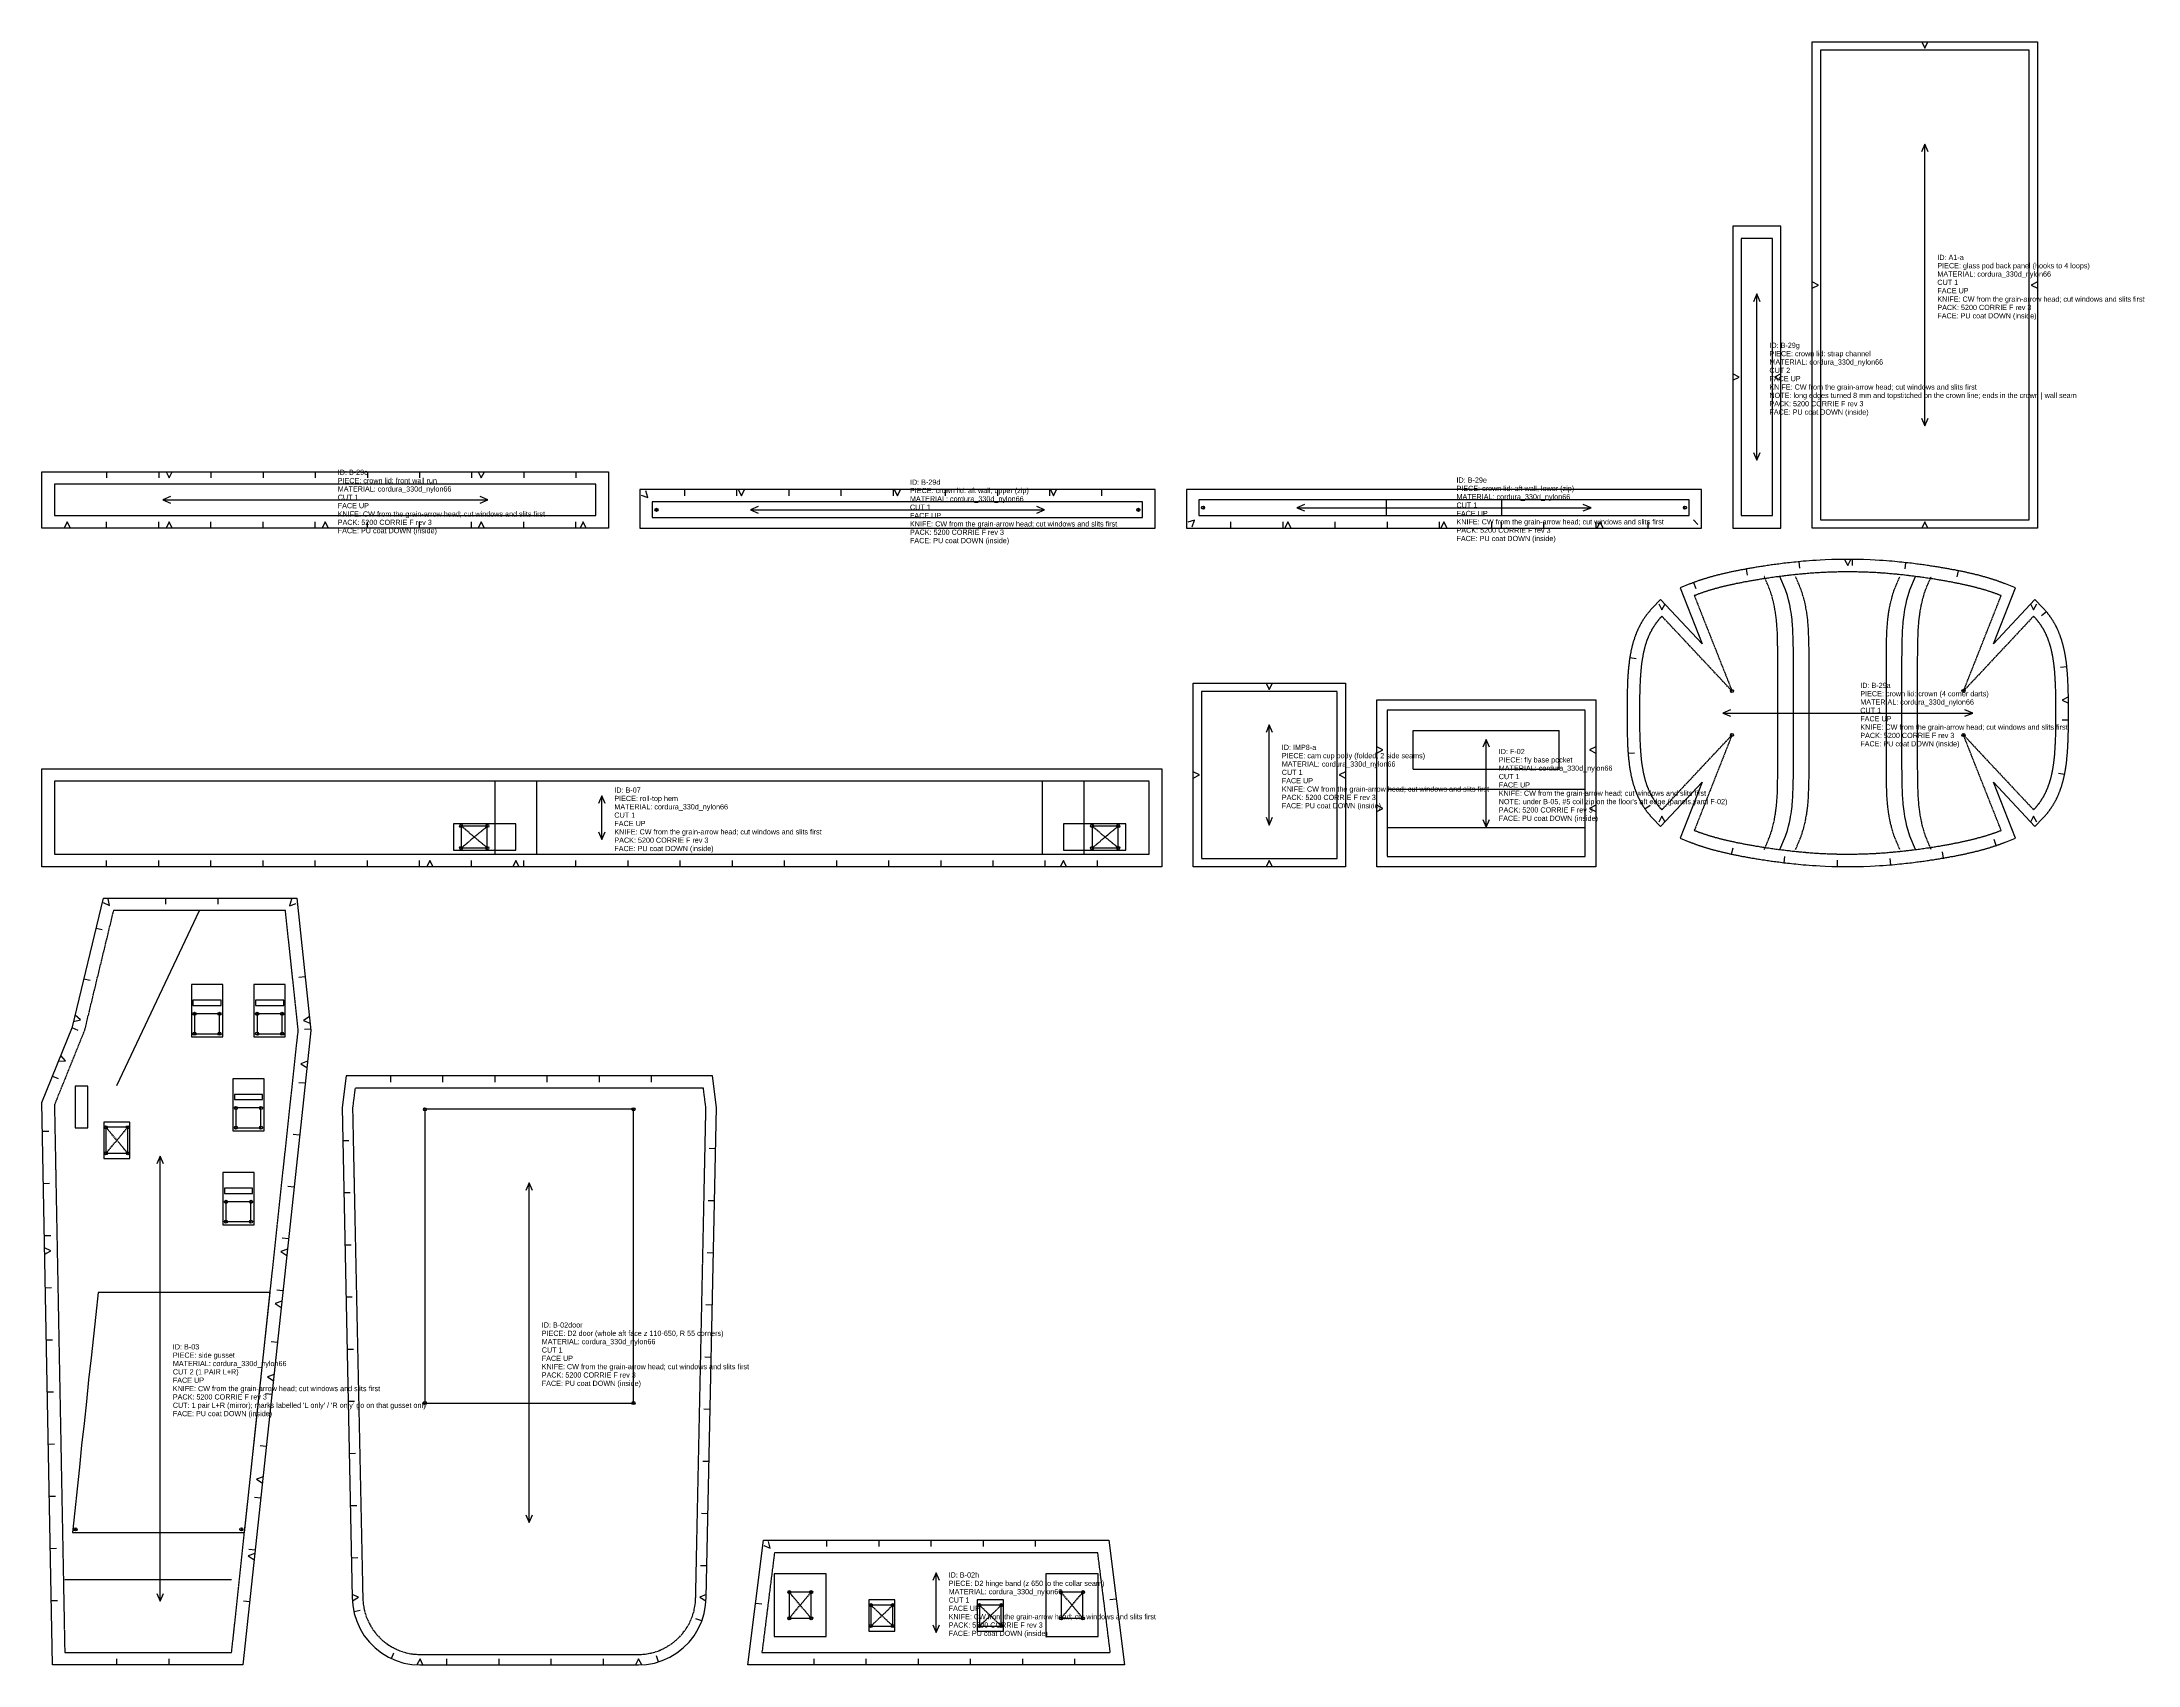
# Model space of a CAD drawing. Header units: millimetres. Extents: x 0 to 2010, y 0 to 1556.
import ezdxf

# ---------------------------------------------------------------- set-up
doc = ezdxf.new("R2010")
doc.units = ezdxf.units.MM
doc.linetypes.add('DASHED', pattern=[1.524, 1.27, -0.254])
for name, color, linetype in [('CUT', 7, 'Continuous'), ('DRILL', 4, 'Continuous'), ('GRAIN', 5, 'Continuous'), ('INTERNAL', 6, 'Continuous'), ('NOTCH', 1, 'Continuous'), ('SEW', 3, 'Continuous'), ('TEXT', 2, 'Continuous')]:
    doc.layers.add(name, color=color, linetype=linetype)

# ---------------------------------------------------------------- blocks, each defined once
blk = doc.blocks.new('B-03_0')
at = {"layer": 'CUT'}
blk.add_lwpolyline([(-11.8, -12), (-21.9, 527.2), (7.3, 599.9), (37.2, 723.2), (222.4, 723.2), (235.8, 596.2), (228.1, 523.7), (170.8, -12)], close=True, dxfattribs=at)
at = {"layer": 'CUT', "linetype": 'CONTINUOUS'}
blk.add_lwpolyline([(10.1, 503), (22.1, 503), (22.1, 543), (10.1, 543)], close=True, dxfattribs=at)
at = {"layer": 'DRILL'}
for centre in [(124.4, 612.2), (148.4, 612.2), (184.4, 612.2), (208.4, 612.2), (124.4, 593.2), (148.4, 593.2), (184.4, 593.2), (208.4, 593.2), (164.1, 522), (188.1, 522), (39.5, 503.5), (60.5, 503.5), (164.1, 503), (188.1, 503), (39.5, 478.5), (60.5, 478.5), (154.5, 432), (178.5, 432), (154.5, 413), (178.5, 413), (10.3, 118), (169.3, 118)]:
    blk.add_circle(centre, 1.5, dxfattribs=at)
for p in [(124.4, 612.2), (148.4, 612.2), (184.4, 612.2), (208.4, 612.2), (124.4, 593.2), (148.4, 593.2), (184.4, 593.2), (208.4, 593.2), (39.5, 503.5), (60.5, 503.5), (164.1, 522), (164.1, 503), (188.1, 522), (188.1, 503), (39.5, 478.5), (60.5, 478.5), (154.5, 432), (178.5, 432), (154.5, 413), (178.5, 413), (10.3, 118), (169.3, 118)]:
    blk.add_point(p, dxfattribs=at)
at = {"layer": 'GRAIN'}
for points in [[(94.7, 468.5), (91.6, 475.9), (88.4, 468.5)], [(91.6, 49.1), (91.6, 475.9)], [(88.4, 56.5), (91.6, 49.1), (94.7, 56.5)]]:
    blk.add_lwpolyline(points, dxfattribs=at)
at = {"layer": 'INTERNAL', "linetype": 'CONTINUOUS'}
for points in [[(50, 543.5), (129.1, 711.2)], [(32.3, 115), (172.3, 115)], [(0, 70), (160, 70)]]:
    blk.add_lwpolyline(points, dxfattribs=at)
for points in [[(121.4, 590.2), (151.4, 590.2), (151.4, 640.2), (121.4, 640.2)], [(122.9, 620.2), (149.9, 620.2), (149.9, 625.2), (122.9, 625.2)], [(181.4, 590.2), (211.4, 590.2), (211.4, 640.2), (181.4, 640.2)], [(182.9, 620.2), (209.9, 620.2), (209.9, 625.2), (182.9, 625.2)], [(161.1, 500), (191.1, 500), (191.1, 550), (161.1, 550)], [(162.6, 530), (189.6, 530), (189.6, 535), (162.6, 535)], [(37.5, 473.5), (62.5, 473.5), (62.5, 508.5), (37.5, 508.5)], [(151.5, 410), (181.5, 410), (181.5, 460), (151.5, 460)], [(153, 440), (180, 440), (180, 445), (153, 445)], [(172.3, 115), (174.5, 135.9), (176.8, 156.8), (179, 177.7), (181.2, 198.6), (183.5, 219.5), (185.7, 240.5), (187.9, 261.4), (190.2, 282.3), (192.4, 303.2), (194.7, 324.1), (196.9, 345), (31.9, 345), (29.7, 324.1), (27.4, 303.2), (25.2, 282.3), (22.9, 261.4), (20.7, 240.5), (18.5, 219.5), (16.2, 198.6), (14, 177.7), (11.8, 156.8), (9.5, 135.9), (7.3, 115)]]:
    blk.add_lwpolyline(points, close=True, dxfattribs=at)
at = {"layer": 'NOTCH'}
for points in [[(36.8, 718.8), (42.9, 716), (41.5, 722.5)], [(96.6, 723.2), (96.6, 717.2)], [(146.6, 723.2), (146.6, 717.2)], [(217.4, 722.2), (215.6, 715.7), (221.9, 718.1)], [(30.2, 694.4), (36, 693)], [(18.4, 645.8), (24.3, 644.4)], [(230.4, 647.6), (224.4, 647)], [(8.5, 605), (15.1, 606.5), (9.9, 610.8)], [(234.4, 609.3), (228.8, 605.7), (235.1, 603.4)], [(6.9, 599), (12.5, 596.7)], [(235.7, 597.6), (229.7, 597.1)], [(-6.1, 566.7), (0.6, 567.2), (-3.8, 572.3)], [(232.7, 566.7), (226.4, 564.4), (232, 560.7)], [(-11.7, 552.6), (-6.2, 550.3)], [(230.4, 545.6), (224.4, 546.2)], [(-21.4, 499.7), (-15.4, 499.8)], [(225.1, 495.9), (219.1, 496.5)], [(-20.5, 449.7), (-14.5, 449.8)], [(219.8, 446.2), (213.8, 446.8)], [(-19.5, 399.7), (-13.5, 399.8)], [(-19.2, 381.8), (-13.3, 384.9), (-19.3, 387.8)], [(213.4, 386.7), (207.1, 384.4), (212.8, 380.7)], [(214.5, 396.5), (208.5, 397.1)], [(-18.6, 349.7), (-12.6, 349.8)], [(209.1, 346.7), (203.2, 347.4)], [(208.1, 336.8), (201.8, 334.5), (207.4, 330.8)], [(-17.7, 299.7), (-11.7, 299.8)], [(203.8, 297), (197.9, 297.7)], [(200.6, 266.6), (194.3, 264.3), (199.9, 260.6)], [(-16.7, 249.7), (-10.7, 249.8)], [(198.5, 247.3), (192.5, 247.9)], [(-15.8, 199.7), (-9.8, 199.9)], [(193.2, 197.6), (187.2, 198.2)], [(190.1, 168.5), (183.8, 166.2), (189.4, 162.5)], [(-14.8, 149.7), (-8.8, 149.9)], [(187.9, 147.9), (181.9, 148.5)], [(-13.9, 99.8), (-7.9, 99.9)], [(182.2, 94.9), (175.9, 92.6), (181.6, 88.9)], [(182.6, 98.2), (176.6, 98.8)], [(-12.9, 49.8), (-6.9, 49.9)], [(177.2, 48.4), (171.3, 49.1)], [(50, -12), (50, -6)], [(100, -12), (100, -6)]]:
    blk.add_lwpolyline(points, dxfattribs=at)
at = {"layer": 'SEW', "linetype": 'DASHED'}
for points in [[(0, 0), (160, 0), (216.1, 525), (223.8, 596.2), (211.6, 711.2), (46.6, 711.2), (18.8, 596.2), (-9.9, 525)], [(124.4, 593.2), (148.4, 593.2), (148.4, 612.2), (124.4, 612.2)], [(184.4, 593.2), (208.4, 593.2), (208.4, 612.2), (184.4, 612.2)], [(39.5, 478.5), (60.5, 478.5), (60.5, 503.5), (39.5, 503.5)], [(164.1, 503), (188.1, 503), (188.1, 522), (164.1, 522)], [(154.5, 413), (178.5, 413), (178.5, 432), (154.5, 432)]]:
    blk.add_lwpolyline(points, close=True, dxfattribs=at)
for points in [[(39.5, 478.5), (60.5, 503.5)], [(60.5, 478.5), (39.5, 503.5)]]:
    blk.add_lwpolyline(points, dxfattribs=at)
at = {"layer": 'TEXT'}
for s, p in [('PIECE: side gusset', (103.6, 282.5)), ('ID: B-03', (103.6, 290.5)), ('CUT 2 (1 PAIR L+R)', (103.6, 266.5)), ('MATERIAL: cordura_330d_nylon66', (103.6, 274.5)), ('FACE UP', (103.6, 258.5)), ('KNIFE: CW from the grain-arrow head; cut windows and slits first', (103.6, 250.5)), ('PACK: 5200 CORRIE F rev 3', (103.6, 242.5)), ("CUT: 1 pair L+R (mirror); marks labelled 'L only' / 'R only' go on that gusset only", (103.6, 234.5)), ('FACE: PU coat DOWN (inside)', (103.6, 226.5))]:
    blk.add_text(s, height=5, dxfattribs=at).set_placement(p)
blk = doc.blocks.new('B-02door_1')
at = {"layer": 'CUT'}
blk.add_lwpolyline([(175.6, 630.5), (-175.6, 630.5), (-179.4, 600.1), (-169.6, 130.3), (-169.1, 122.9), (-167.7, 115.2), (-165.4, 107.7), (-162.1, 100.5), (-158.1, 93.8), (-153.2, 87.6), (-147.7, 82.1), (-141.5, 77.2), (-134.8, 73.2), (-127.6, 69.9), (-120.1, 67.6), (-112.4, 66.2), (-104.9, 65.7), (104.9, 65.7), (112.4, 66.2), (120.1, 67.6), (127.6, 69.9), (134.8, 73.2), (141.5, 77.2), (147.7, 82.1), (153.2, 87.6), (158.1, 93.8), (162.1, 100.5), (165.4, 107.7), (167.7, 115.2), (169.1, 122.9), (169.6, 130.3), (179.4, 600.1)], close=True, dxfattribs=at)
at = {"layer": 'DRILL'}
for centre in [(-100, 598.4), (100, 598.4), (-100, 316.8), (100, 316.8)]:
    blk.add_circle(centre, 1.5, dxfattribs=at)
for p in [(-100, 598.4), (100, 598.4), (-100, 316.8), (100, 316.8)]:
    blk.add_point(p, dxfattribs=at)
at = {"layer": 'GRAIN'}
for points in [[(3.1, 520.6), (0, 528), (-3.1, 520.6)], [(0, 202.3), (0, 528)], [(-3.1, 209.7), (0, 202.3), (3.1, 209.7)]]:
    blk.add_lwpolyline(points, dxfattribs=at)
at = {"layer": 'INTERNAL', "linetype": 'CONTINUOUS'}
blk.add_lwpolyline([(-100, 316.8), (100, 316.8), (100, 598.4), (-100, 598.4)], close=True, dxfattribs=at)
at = {"layer": 'NOTCH'}
for points in [[(-133, 630.5), (-133, 624.5)], [(-83, 630.5), (-83, 624.5)], [(-33, 630.5), (-33, 624.5)], [(17, 630.5), (17, 624.5)], [(67, 630.5), (67, 624.5)], [(117, 630.5), (117, 624.5)], [(-178.8, 568.5), (-172.8, 568.6)], [(178.6, 560.6), (172.6, 560.7)], [(-177.7, 518.5), (-171.7, 518.6)], [(177.5, 510.6), (171.6, 510.7)], [(-176.7, 468.5), (-170.7, 468.6)], [(176.5, 460.6), (170.5, 460.8)], [(-175.6, 418.5), (-169.6, 418.6)], [(175.4, 410.6), (169.4, 410.8)], [(-174.6, 368.5), (-168.6, 368.6)], [(174.4, 360.6), (168.4, 360.8)], [(-173.5, 318.5), (-167.5, 318.6)], [(173.3, 310.7), (167.3, 310.8)], [(-172.5, 268.5), (-166.5, 268.6)], [(172.3, 260.7), (166.3, 260.8)], [(-171.4, 218.5), (-165.4, 218.7)], [(171.2, 210.7), (165.2, 210.8)], [(-170.4, 168.5), (-164.4, 168.7)], [(170.2, 160.7), (164.2, 160.8)], [(-169.4, 127.3), (-163.6, 130.6), (-169.7, 133.3)], [(169.7, 133.3), (163.6, 130.6), (169.4, 127.3)], [(-168, 117.1), (-162.1, 118.1)], [(165.4, 107.9), (159.8, 109.9)], [(-132.2, 72), (-129.8, 77.5)], [(-101.9, 65.7), (-104.7, 71.7), (-107.9, 65.8)], [(-78.9, 65.7), (-78.9, 71.7)], [(-28.9, 65.7), (-28.9, 71.7)], [(21.1, 65.7), (21.1, 71.7)], [(71.1, 65.7), (71.1, 71.7)], [(107.9, 65.8), (104.7, 71.7), (101.9, 65.7)], [(123.8, 68.8), (122, 74.5)]]:
    blk.add_lwpolyline(points, dxfattribs=at)
at = {"layer": 'SEW', "linetype": 'DASHED'}
blk.add_lwpolyline([(-167, 618.5), (-169.4, 599.6), (-159.6, 130.7), (-159.2, 124.1), (-158, 117.6), (-156, 111.2), (-153.3, 105.2), (-149.8, 99.5), (-145.7, 94.3), (-141, 89.6), (-135.8, 85.5), (-130.1, 82), (-124.1, 79.3), (-117.7, 77.3), (-111.2, 76.1), (-104.6, 75.7), (104.6, 75.7), (111.2, 76.1), (117.7, 77.3), (124.1, 79.3), (130.1, 82), (135.8, 85.5), (141, 89.6), (145.7, 94.3), (149.8, 99.5), (153.3, 105.2), (156, 111.2), (158, 117.6), (159.2, 124.1), (159.6, 130.7), (169.4, 599.6), (167, 618.5)], close=True, dxfattribs=at)
at = {"layer": 'TEXT'}
for s, p in [('PIECE: D2 door (whole aft face z 110-650, R 55 corners)', (12, 381.2)), ('ID: B-02door', (12, 389.2)), ('CUT 1', (12, 365.2)), ('MATERIAL: cordura_330d_nylon66', (12, 373.2)), ('FACE UP', (12, 357.2)), ('KNIFE: CW from the grain-arrow head; cut windows and slits first', (12, 349.2)), ('PACK: 5200 CORRIE F rev 3', (12, 341.2)), ('FACE: PU coat DOWN (inside)', (12, 333.2))]:
    blk.add_text(s, height=5, dxfattribs=at).set_placement(p)
blk = doc.blocks.new('B-02h_2')
at = {"layer": 'CUT'}
blk.add_lwpolyline([(-180.6, 606.5), (-165.6, 726), (165.6, 726), (180.6, 606.5)], close=True, dxfattribs=at)
at = {"layer": 'DRILL'}
for centre in [(-140.8, 676.3), (-119.8, 676.3), (-62.5, 663.8), (-41.5, 663.8), (41.5, 663.8), (62.5, 663.8), (119.8, 676.3), (140.8, 676.3), (-140.8, 651.3), (-119.8, 651.3), (-62.5, 643.8), (-41.5, 643.8), (41.5, 643.8), (62.5, 643.8), (119.8, 651.3), (140.8, 651.3)]:
    blk.add_circle(centre, 1.5, dxfattribs=at)
for p in [(-140.8, 676.3), (-119.8, 676.3), (-62.5, 663.8), (-41.5, 663.8), (41.5, 663.8), (62.5, 663.8), (119.8, 676.3), (140.8, 676.3), (-140.8, 651.3), (-119.8, 651.3), (-62.5, 643.8), (-41.5, 643.8), (41.5, 643.8), (62.5, 643.8), (119.8, 651.3), (140.8, 651.3)]:
    blk.add_point(p, dxfattribs=at)
at = {"layer": 'GRAIN'}
for points in [[(3.1, 687.6), (0, 694.9), (-3.1, 687.6)], [(0, 637.6), (0, 694.9)], [(-3.1, 645), (0, 637.6), (3.1, 645)]]:
    blk.add_lwpolyline(points, dxfattribs=at)
at = {"layer": 'INTERNAL', "linetype": 'CONTINUOUS'}
for points in [[(-155.3, 633.8), (-105.3, 633.8), (-105.3, 693.8), (-155.3, 693.8)], [(105.3, 633.8), (155.3, 633.8), (155.3, 693.8), (105.3, 693.8)], [(-64.5, 638.8), (-39.5, 638.8), (-39.5, 668.8), (-64.5, 668.8)], [(39.5, 638.8), (64.5, 638.8), (64.5, 668.8), (39.5, 668.8)]]:
    blk.add_lwpolyline(points, close=True, dxfattribs=at)
at = {"layer": 'NOTCH'}
for points in [[(-165.2, 721.1), (-159, 718.5), (-160.7, 725)], [(-105, 726), (-105, 720)], [(-55, 726), (-55, 720)], [(-5, 726), (-5, 720)], [(45, 726), (45, 720)], [(95, 726), (95, 720)], [(-173.2, 665.9), (-167.2, 665.2)], [(172.7, 669.6), (166.7, 668.9)], [(-117, 606.5), (-117, 612.5)], [(-67, 606.5), (-67, 612.5)], [(-17, 606.5), (-17, 612.5)], [(33, 606.5), (33, 612.5)], [(83, 606.5), (83, 612.5)], [(133, 606.5), (133, 612.5)]]:
    blk.add_lwpolyline(points, dxfattribs=at)
at = {"layer": 'SEW', "linetype": 'DASHED'}
for points in [[(-167, 618.5), (167, 618.5), (155, 714), (-155, 714)], [(-140.8, 651.3), (-119.8, 651.3), (-119.8, 676.3), (-140.8, 676.3)], [(-62.5, 643.8), (-41.5, 643.8), (-41.5, 663.8), (-62.5, 663.8)], [(41.5, 643.8), (62.5, 643.8), (62.5, 663.8), (41.5, 663.8)], [(119.8, 651.3), (140.8, 651.3), (140.8, 676.3), (119.8, 676.3)]]:
    blk.add_lwpolyline(points, close=True, dxfattribs=at)
for points in [[(-140.8, 651.3), (-119.8, 676.3)], [(-119.8, 651.3), (-140.8, 676.3)], [(-62.5, 643.8), (-41.5, 663.8)], [(-41.5, 643.8), (-62.5, 663.8)], [(41.5, 643.8), (62.5, 663.8)], [(62.5, 643.8), (41.5, 663.8)], [(119.8, 651.3), (140.8, 676.3)], [(140.8, 651.3), (119.8, 676.3)]]:
    blk.add_lwpolyline(points, dxfattribs=at)
at = {"layer": 'TEXT'}
for s, p in [('PIECE: D2 hinge band (z 650 to the collar seam)', (12, 682.3)), ('ID: B-02h', (12, 690.3)), ('CUT 1', (12, 666.3)), ('MATERIAL: cordura_330d_nylon66', (12, 674.3)), ('FACE UP', (12, 658.3)), ('KNIFE: CW from the grain-arrow head; cut windows and slits first', (12, 650.3)), ('PACK: 5200 CORRIE F rev 3', (12, 642.3)), ('FACE: PU coat DOWN (inside)', (12, 634.3))]:
    blk.add_text(s, height=5, dxfattribs=at).set_placement(p)
blk = doc.blocks.new('B-07_3')
at = {"layer": 'CUT'}
blk.add_lwpolyline([(-12, -12), (-12, 82), (1061.7, 82), (1061.7, -12)], close=True, dxfattribs=at)
at = {"layer": 'DRILL'}
for centre in [(390, 27), (415, 27), (994.8, 27), (1019.8, 27), (390, 6), (415, 6), (994.8, 6), (1019.8, 6)]:
    blk.add_circle(centre, 1.5, dxfattribs=at)
for p in [(390, 27), (415, 27), (994.8, 27), (1019.8, 27), (390, 6), (415, 6), (994.8, 6), (1019.8, 6)]:
    blk.add_point(p, dxfattribs=at)
at = {"layer": 'GRAIN'}
for points in [[(528, 48.6), (524.8, 56), (521.7, 48.6)], [(524.8, 14), (524.8, 56)], [(521.7, 21.4), (524.8, 14), (528, 21.4)]]:
    blk.add_lwpolyline(points, dxfattribs=at)
at = {"layer": 'INTERNAL', "linetype": 'CONTINUOUS'}
for points in [[(422.5, 0), (422.5, 70)], [(462.5, 0), (462.5, 70)], [(947.3, 0), (947.3, 70)], [(987.3, 0), (987.3, 70)]]:
    blk.add_lwpolyline(points, dxfattribs=at)
for points in [[(382.5, 4), (442.5, 4), (442.5, 29), (382.5, 29)], [(967.3, 4), (1027.3, 4), (1027.3, 29), (967.3, 29)]]:
    blk.add_lwpolyline(points, close=True, dxfattribs=at)
at = {"layer": 'NOTCH'}
for points in [[(50, -12), (50, -6)], [(100, -12), (100, -6)], [(150, -12), (150, -6)], [(200, -12), (200, -6)], [(250, -12), (250, -6)], [(300, -12), (300, -6)], [(350, -12), (350, -6)], [(363, -12), (360, -6), (357, -12)], [(400, -12), (400, -6)], [(445.5, -12), (442.5, -6), (439.5, -12)], [(450, -12), (450, -6)], [(500, -12), (500, -6)], [(550, -12), (550, -6)], [(600, -12), (600, -6)], [(650, -12), (650, -6)], [(700, -12), (700, -6)], [(750, -12), (750, -6)], [(800, -12), (800, -6)], [(850, -12), (850, -6)], [(900, -12), (900, -6)], [(950, -12), (950, -6)], [(970.3, -12), (967.3, -6), (964.3, -12)], [(1000, -12), (1000, -6)]]:
    blk.add_lwpolyline(points, dxfattribs=at)
at = {"layer": 'SEW', "linetype": 'DASHED'}
for points in [[(0, 0), (1049.7, 0), (1049.7, 70), (0, 70)], [(390, 6), (415, 6), (415, 27), (390, 27)], [(994.8, 6), (1019.8, 6), (1019.8, 27), (994.8, 27)]]:
    blk.add_lwpolyline(points, close=True, dxfattribs=at)
for points in [[(390, 6), (415, 27)], [(415, 6), (390, 27)], [(994.8, 6), (1019.8, 27)], [(1019.8, 6), (994.8, 27)]]:
    blk.add_lwpolyline(points, dxfattribs=at)
at = {"layer": 'TEXT'}
for s, p in [('ID: B-07', (536.8, 59)), ('PIECE: roll-top hem', (536.8, 51)), ('MATERIAL: cordura_330d_nylon66', (536.8, 43)), ('CUT 1', (536.8, 35)), ('FACE UP', (536.8, 27)), ('KNIFE: CW from the grain-arrow head; cut windows and slits first', (536.8, 19)), ('PACK: 5200 CORRIE F rev 3', (536.8, 11)), ('FACE: PU coat DOWN (inside)', (536.8, 3))]:
    blk.add_text(s, height=5, dxfattribs=at).set_placement(p)
blk = doc.blocks.new('IMP8-a_4')
at = {"layer": 'CUT'}
blk.add_lwpolyline([(-8, -8), (-8, 168), (138, 168), (138, -8)], close=True, dxfattribs=at)
at = {"layer": 'GRAIN'}
for points in [[(68.1, 120.6), (65, 128), (61.9, 120.6)], [(65, 32), (65, 128)], [(61.9, 39.4), (65, 32), (68.1, 39.4)]]:
    blk.add_lwpolyline(points, dxfattribs=at)
at = {"layer": 'NOTCH'}
for points in [[(62, 168), (65, 162), (68, 168)], [(-8, 77), (-2, 80), (-8, 83)], [(138, 83), (132, 80), (138, 77)], [(68, -8), (65, -2), (62, -8)]]:
    blk.add_lwpolyline(points, dxfattribs=at)
at = {"layer": 'SEW', "linetype": 'DASHED'}
blk.add_lwpolyline([(0, 0), (130, 0), (130, 160), (0, 160)], close=True, dxfattribs=at)
at = {"layer": 'TEXT'}
for s, p in [('PIECE: cam cup body (folded, 2 side seams)', (77, 96)), ('ID: IMP8-a', (77, 104)), ('CUT 1', (77, 80)), ('MATERIAL: cordura_330d_nylon66', (77, 88)), ('FACE UP', (77, 72)), ('KNIFE: CW from the grain-arrow head; cut windows and slits first', (77, 64)), ('PACK: 5200 CORRIE F rev 3', (77, 56)), ('FACE: PU coat DOWN (inside)', (77, 48))]:
    blk.add_text(s, height=5, dxfattribs=at).set_placement(p)
blk = doc.blocks.new('F-02_5')
at = {"layer": 'CUT'}
blk.add_lwpolyline([(-10, -10), (-10, 150), (200, 150), (200, -10)], close=True, dxfattribs=at)
at = {"layer": 'GRAIN'}
for points in [[(98.1, 104.6), (95, 112), (91.9, 104.6)], [(95, 28), (95, 112)], [(91.9, 35.4), (95, 28), (98.1, 35.4)]]:
    blk.add_lwpolyline(points, dxfattribs=at)
at = {"layer": 'INTERNAL', "linetype": 'CONTINUOUS'}
for points in [[(25, 83.5), (25, 120.5)], [(165, 83.5), (165, 120.5)]]:
    blk.add_lwpolyline(points, dxfattribs=at)
at = {"layer": 'NOTCH'}
for points in [[(-10, 99), (-4, 102), (-10, 105)], [(200, 105), (194, 102), (200, 99)], [(-10, 43), (-4, 46), (-10, 49)], [(200, 49), (194, 46), (200, 43)]]:
    blk.add_lwpolyline(points, dxfattribs=at)
at = {"layer": 'SEW', "linetype": 'DASHED'}
blk.add_lwpolyline([(0, 0), (190, 0), (190, 140), (0, 140)], close=True, dxfattribs=at)
for points in [[(25, 120.5), (165, 120.5)], [(25, 83.5), (165, 83.5)], [(0, 64.5), (190, 64.5)], [(0, 27.5), (190, 27.5)]]:
    blk.add_lwpolyline(points, dxfattribs=at)
at = {"layer": 'TEXT'}
for s, p in [('ID: F-02', (107, 98)), ('PIECE: fly base pocket', (107, 90)), ('MATERIAL: cordura_330d_nylon66', (107, 82)), ('CUT 1', (107, 74)), ('FACE UP', (107, 66)), ('KNIFE: CW from the grain-arrow head; cut windows and slits first', (107, 58)), ("NOTE: under B-05, #5 coil zip on the floor's aft edge (panels.yaml F-02)", (107, 50)), ('PACK: 5200 CORRIE F rev 3', (107, 42)), ('FACE: PU coat DOWN (inside)', (107, 34))]:
    blk.add_text(s, height=5, dxfattribs=at).set_placement(p)
blk = doc.blocks.new('B-29a_6')
at = {"layer": 'CUT'}
blk.add_lwpolyline([(0.1, 147.3), (-0.1, 147.3), (-15.2, 147.1), (-21.5, 146.8), (-26.3, 146.6), (-30.4, 146.3), (-33.9, 146.1), (-37, 145.9), (-39.9, 145.6), (-42.6, 145.4), (-45.1, 145.2), (-47.5, 145), (-49.7, 144.7), (-51.8, 144.5), (-53.9, 144.3), (-55.8, 144.1), (-57.7, 143.9), (-59.5, 143.7), (-61.2, 143.5), (-62.9, 143.2), (-64.5, 143), (-66.1, 142.8), (-67.6, 142.6), (-69.1, 142.5), (-70.6, 142.3), (-72, 142.1), (-73.4, 141.9), (-74.7, 141.7), (-76, 141.5), (-77.3, 141.3), (-78.6, 141.1), (-79.8, 140.9), (-81, 140.7), (-82.2, 140.6), (-83.4, 140.4), (-84.6, 140.2), (-85.7, 140), (-86.8, 139.8), (-87.9, 139.7), (-89, 139.5), (-90, 139.3), (-91.1, 139.1), (-92.1, 139), (-93.1, 138.8), (-94.1, 138.6), (-95.1, 138.4), (-96.1, 138.3), (-97.1, 138.1), (-98, 137.9), (-98.9, 137.7), (-99.9, 137.6), (-100.8, 137.4), (-101.7, 137.2), (-102.6, 137.1), (-103.5, 136.9), (-104.3, 136.7), (-105.2, 136.6), (-106.1, 136.4), (-106.9, 136.2), (-107.7, 136), (-108.6, 135.9), (-109.4, 135.7), (-110.2, 135.5), (-111, 135.4), (-111.8, 135.2), (-112.6, 135), (-113.4, 134.9), (-114.1, 134.7), (-114.9, 134.5), (-115.7, 134.4), (-116.4, 134.2), (-117.2, 134), (-117.9, 133.8), (-118.6, 133.7), (-119.3, 133.5), (-120.1, 133.3), (-120.8, 133.2), (-121.5, 133), (-122.2, 132.8), (-122.9, 132.6), (-123.6, 132.5), (-124.3, 132.3), (-125, 132.1), (-125.6, 132), (-126.3, 131.8), (-127, 131.6), (-127.6, 131.4), (-128.3, 131.3), (-128.9, 131.1), (-129.6, 130.9), (-130.2, 130.7), (-130.9, 130.6), (-131.5, 130.4), (-132.1, 130.2), (-132.8, 130), (-133.4, 129.8), (-134, 129.7), (-134.6, 129.5), (-135.2, 129.3), (-135.8, 129.1), (-136.4, 128.9), (-137, 128.7), (-137.6, 128.6), (-138.2, 128.4), (-138.8, 128.2), (-139.4, 128), (-139.9, 127.8), (-140.5, 127.6), (-141.1, 127.4), (-141.7, 127.3), (-142.2, 127.1), (-142.8, 126.9), (-143.3, 126.7), (-143.9, 126.5), (-144.5, 126.3), (-145, 126.1), (-145.5, 125.9), (-146.1, 125.7), (-146.6, 125.5), (-147.2, 125.3), (-147.7, 125.1), (-148.2, 124.9), (-148.8, 124.7), (-149.3, 124.5), (-149.8, 124.3), (-150.3, 124.1), (-150.8, 123.9), (-151.3, 123.7), (-160.8, 119.9), (-139.6, 66.2), (-179.5, 108.7), (-187.1, 100.8), (-187.4, 100.5), (-187.7, 100.2), (-188, 99.8), (-188.4, 99.5), (-188.7, 99.1), (-189, 98.8), (-189.3, 98.4), (-189.6, 98.1), (-189.9, 97.7), (-190.2, 97.4), (-190.5, 97), (-190.8, 96.7), (-191.1, 96.3), (-191.4, 96), (-191.7, 95.6), (-191.9, 95.2), (-192.2, 94.9), (-192.5, 94.5), (-192.8, 94.1), (-193.1, 93.8), (-193.4, 93.4), (-193.6, 93), (-193.9, 92.6), (-194.2, 92.3), (-194.4, 91.9), (-194.7, 91.5), (-195, 91.1), (-195.2, 90.7), (-195.5, 90.3), (-195.7, 89.9), (-196, 89.5), (-196.3, 89.1), (-196.5, 88.7), (-196.8, 88.3), (-197, 87.9), (-197.3, 87.5), (-197.5, 87.1), (-197.7, 86.7), (-198, 86.3), (-198.2, 85.9), (-198.4, 85.5), (-198.7, 85.1), (-198.9, 84.6), (-199.1, 84.2), (-199.4, 83.8), (-199.6, 83.4), (-199.8, 82.9), (-200, 82.5), (-200.2, 82.1), (-200.4, 81.6), (-200.7, 81.2), (-200.9, 80.7), (-201.1, 80.3), (-201.3, 79.8), (-201.5, 79.4), (-201.7, 78.9), (-201.9, 78.5), (-202.1, 78), (-202.3, 77.6), (-202.5, 77.1), (-202.7, 76.6), (-202.8, 76.2), (-203, 75.7), (-203.2, 75.2), (-203.4, 74.8), (-203.6, 74.3), (-203.8, 73.8), (-203.9, 73.3), (-204.1, 72.8), (-204.3, 72.3), (-204.4, 71.8), (-204.6, 71.3), (-204.8, 70.8), (-204.9, 70.3), (-205.1, 69.8), (-205.3, 69.3), (-205.4, 68.8), (-205.6, 68.3), (-205.7, 67.8), (-205.9, 67.2), (-206, 66.7), (-206.2, 66.2), (-206.3, 65.7), (-206.5, 65.1), (-206.6, 64.6), (-206.7, 64), (-206.9, 63.5), (-207, 62.9), (-207.1, 62.4), (-207.3, 61.8), (-207.4, 61.2), (-207.5, 60.7), (-207.6, 60.1), (-207.8, 59.5), (-207.9, 58.9), (-208, 58.3), (-208.1, 57.7), (-208.2, 57.1), (-208.3, 56.5), (-208.5, 55.9), (-208.6, 55.3), (-208.7, 54.7), (-208.8, 54), (-208.9, 53.4), (-209, 52.7), (-209.1, 52.1), (-209.2, 51.4), (-209.3, 50.8), (-209.4, 50.1), (-209.5, 49.4), (-209.6, 48.7), (-209.6, 48), (-209.7, 47.3), (-209.8, 46.6), (-209.9, 45.9), (-210, 45.1), (-210.1, 44.4), (-210.1, 43.6), (-210.2, 42.8), (-210.3, 42), (-210.4, 41.2), (-210.4, 40.4), (-210.5, 39.6), (-210.6, 38.7), (-210.6, 37.9), (-210.7, 37), (-210.7, 36.1), (-210.8, 35.1), (-210.9, 34.2), (-210.9, 33.2), (-211, 32.2), (-211, 31.2), (-211.1, 30.1), (-211.1, 29), (-211.2, 27.8), (-211.2, 26.6), (-211.3, 25.4), (-211.3, 24.1), (-211.4, 22.7), (-211.4, 21.2), (-211.4, 19.6), (-211.5, 17.9), (-211.5, 16), (-211.5, 13.9), (-211.6, 11.3), (-211.6, 8), (-211.6, 0), (-211.6, -8), (-211.6, -11.3), (-211.5, -13.9), (-211.5, -16), (-211.5, -17.9), (-211.4, -19.6), (-211.4, -21.2), (-211.4, -22.7), (-211.3, -24.1), (-211.3, -25.4), (-211.2, -26.6), (-211.2, -27.8), (-211.1, -29), (-211.1, -30.1), (-211, -31.2), (-211, -32.2), (-210.9, -33.2), (-210.9, -34.2), (-210.8, -35.1), (-210.7, -36.1), (-210.7, -37), (-210.6, -37.9), (-210.6, -38.7), (-210.5, -39.6), (-210.4, -40.4), (-210.4, -41.2), (-210.3, -42), (-210.2, -42.8), (-210.1, -43.6), (-210.1, -44.4), (-210, -45.1), (-209.9, -45.9), (-209.8, -46.6), (-209.7, -47.3), (-209.6, -48), (-209.6, -48.7), (-209.5, -49.4), (-209.4, -50.1), (-209.3, -50.8), (-209.2, -51.4), (-209.1, -52.1), (-209, -52.7), (-208.9, -53.4), (-208.8, -54), (-208.7, -54.7), (-208.6, -55.3), (-208.5, -55.9), (-208.3, -56.5), (-208.2, -57.1), (-208.1, -57.7), (-208, -58.3), (-207.9, -58.9), (-207.8, -59.5), (-207.6, -60.1), (-207.5, -60.7), (-207.4, -61.2), (-207.3, -61.8), (-207.1, -62.4), (-207, -62.9), (-206.9, -63.5), (-206.7, -64), (-206.6, -64.6), (-206.5, -65.1), (-206.3, -65.7), (-206.2, -66.2), (-206, -66.7), (-205.9, -67.2), (-205.7, -67.8), (-205.6, -68.3), (-205.4, -68.8), (-205.3, -69.3), (-205.1, -69.8), (-204.9, -70.3), (-204.8, -70.8), (-204.6, -71.3), (-204.4, -71.8), (-204.3, -72.3), (-204.1, -72.8), (-203.9, -73.3), (-203.8, -73.8), (-203.6, -74.3), (-203.4, -74.8), (-203.2, -75.2), (-203, -75.7), (-202.8, -76.2), (-202.7, -76.6), (-202.5, -77.1), (-202.3, -77.6), (-202.1, -78), (-201.9, -78.5), (-201.7, -78.9), (-201.5, -79.4), (-201.3, -79.8), (-201.1, -80.3), (-200.9, -80.7), (-200.7, -81.2), (-200.4, -81.6), (-200.2, -82.1), (-200, -82.5), (-199.8, -82.9), (-199.6, -83.4), (-199.4, -83.8), (-199.1, -84.2), (-198.9, -84.6), (-198.7, -85.1), (-198.4, -85.5), (-198.2, -85.9), (-198, -86.3), (-197.7, -86.7), (-197.5, -87.1), (-197.3, -87.5), (-197, -87.9), (-196.8, -88.3), (-196.5, -88.7), (-196.3, -89.1), (-196, -89.5), (-195.7, -89.9), (-195.5, -90.3), (-195.2, -90.7), (-195, -91.1), (-194.7, -91.5), (-194.4, -91.9), (-194.2, -92.3), (-193.9, -92.6), (-193.6, -93), (-193.4, -93.4), (-193.1, -93.8), (-192.8, -94.1), (-192.5, -94.5), (-192.2, -94.9), (-191.9, -95.2), (-191.7, -95.6), (-191.4, -96), (-191.1, -96.3), (-190.8, -96.7), (-190.5, -97), (-190.2, -97.4), (-189.9, -97.7), (-189.6, -98.1), (-189.3, -98.4), (-189, -98.8), (-188.7, -99.1), (-188.4, -99.5), (-188, -99.8), (-187.7, -100.2), (-187.4, -100.5), (-187.1, -100.8), (-179.5, -108.7), (-139.6, -66.2), (-160.8, -119.9), (-151.3, -123.7), (-150.8, -123.9), (-150.3, -124.1), (-149.8, -124.3), (-149.3, -124.5), (-148.8, -124.7), (-148.2, -124.9), (-147.7, -125.1), (-147.2, -125.3), (-146.6, -125.5), (-146.1, -125.7), (-145.5, -125.9), (-145, -126.1), (-144.5, -126.3), (-143.9, -126.5), (-143.3, -126.7), (-142.8, -126.9), (-142.2, -127.1), (-141.7, -127.3), (-141.1, -127.4), (-140.5, -127.6), (-139.9, -127.8), (-139.4, -128), (-138.8, -128.2), (-138.2, -128.4), (-137.6, -128.6), (-137, -128.7), (-136.4, -128.9), (-135.8, -129.1), (-135.2, -129.3), (-134.6, -129.5), (-134, -129.7), (-133.4, -129.8), (-132.8, -130), (-132.1, -130.2), (-131.5, -130.4), (-130.9, -130.6), (-130.2, -130.7), (-129.6, -130.9), (-128.9, -131.1), (-128.3, -131.3), (-127.6, -131.4), (-127, -131.6), (-126.3, -131.8), (-125.6, -132), (-125, -132.1), (-124.3, -132.3), (-123.6, -132.5), (-122.9, -132.6), (-122.2, -132.8), (-121.5, -133), (-120.8, -133.2), (-120.1, -133.3), (-119.3, -133.5), (-118.6, -133.7), (-117.9, -133.8), (-117.2, -134), (-116.4, -134.2), (-115.7, -134.4), (-114.9, -134.5), (-114.1, -134.7), (-113.4, -134.9), (-112.6, -135), (-111.8, -135.2), (-111, -135.4), (-110.2, -135.5), (-109.4, -135.7), (-108.6, -135.9), (-107.7, -136), (-106.9, -136.2), (-106.1, -136.4), (-105.2, -136.6), (-104.3, -136.7), (-103.5, -136.9), (-102.6, -137.1), (-101.7, -137.2), (-100.8, -137.4), (-99.9, -137.6), (-98.9, -137.7), (-98, -137.9), (-97.1, -138.1), (-96.1, -138.3), (-95.1, -138.4), (-94.1, -138.6), (-93.1, -138.8), (-92.1, -139), (-91.1, -139.1), (-90, -139.3), (-89, -139.5), (-87.9, -139.7), (-86.8, -139.8), (-85.7, -140), (-84.6, -140.2), (-83.4, -140.4), (-82.2, -140.6), (-81, -140.7), (-79.8, -140.9), (-78.6, -141.1), (-77.3, -141.3), (-76, -141.5), (-74.7, -141.7), (-73.4, -141.9), (-72, -142.1), (-70.6, -142.3), (-69.1, -142.5), (-67.6, -142.6), (-66.1, -142.8), (-64.5, -143), (-62.9, -143.2), (-61.2, -143.5), (-59.5, -143.7), (-57.7, -143.9), (-55.8, -144.1), (-53.9, -144.3), (-51.8, -144.5), (-49.7, -144.7), (-47.5, -145), (-45.1, -145.2), (-42.6, -145.4), (-39.9, -145.6), (-37, -145.9), (-33.9, -146.1), (-30.4, -146.3), (-26.3, -146.6), (-21.5, -146.8), (-15.2, -147.1), (0, -147.3), (15.2, -147.1), (21.5, -146.8), (26.3, -146.6), (30.4, -146.3), (33.9, -146.1), (37, -145.9), (39.9, -145.6), (42.6, -145.4), (45.1, -145.2), (47.5, -145), (49.7, -144.7), (51.8, -144.5), (53.9, -144.3), (55.8, -144.1), (57.7, -143.9), (59.5, -143.7), (61.2, -143.5), (62.9, -143.2), (64.5, -143), (66.1, -142.8), (67.6, -142.6), (69.1, -142.5), (70.6, -142.3), (72, -142.1), (73.4, -141.9), (74.7, -141.7), (76, -141.5), (77.3, -141.3), (78.6, -141.1), (79.8, -140.9), (81, -140.7), (82.2, -140.6), (83.4, -140.4), (84.6, -140.2), (85.7, -140), (86.8, -139.8), (87.9, -139.7), (89, -139.5), (90, -139.3), (91.1, -139.1), (92.1, -139), (93.1, -138.8), (94.1, -138.6), (95.1, -138.4), (96.1, -138.3), (97.1, -138.1), (98, -137.9), (98.9, -137.7), (99.9, -137.6), (100.8, -137.4), (101.7, -137.2), (102.6, -137.1), (103.5, -136.9), (104.3, -136.7), (105.2, -136.6), (106.1, -136.4), (106.9, -136.2), (107.7, -136), (108.6, -135.9), (109.4, -135.7), (110.2, -135.5), (111, -135.4), (111.8, -135.2), (112.6, -135), (113.4, -134.9), (114.1, -134.7), (114.9, -134.5), (115.7, -134.4), (116.4, -134.2), (117.2, -134), (117.9, -133.8), (118.6, -133.7), (119.3, -133.5), (120.1, -133.3), (120.8, -133.2), (121.5, -133), (122.2, -132.8), (122.9, -132.6), (123.6, -132.5), (124.3, -132.3), (125, -132.1), (125.6, -132), (126.3, -131.8), (127, -131.6), (127.6, -131.4), (128.3, -131.3), (128.9, -131.1), (129.6, -130.9), (130.2, -130.7), (130.9, -130.6), (131.5, -130.4), (132.1, -130.2), (132.8, -130), (133.4, -129.8), (134, -129.7), (134.6, -129.5), (135.2, -129.3), (135.8, -129.1), (136.4, -128.9), (137, -128.7), (137.6, -128.6), (138.2, -128.4), (138.8, -128.2), (139.4, -128), (139.9, -127.8), (140.5, -127.6), (141.1, -127.4), (141.7, -127.3), (142.2, -127.1), (142.8, -126.9), (143.3, -126.7), (143.9, -126.5), (144.5, -126.3), (145, -126.1), (145.5, -125.9), (146.1, -125.7), (146.6, -125.5), (147.2, -125.3), (147.7, -125.1), (148.2, -124.9), (148.8, -124.7), (149.3, -124.5), (149.8, -124.3), (150.3, -124.1), (150.8, -123.9), (151.3, -123.7), (160.8, -119.9), (139.6, -66.2), (179.5, -108.7), (187.1, -100.8), (187.4, -100.5), (187.7, -100.2), (188, -99.8), (188.4, -99.5), (188.7, -99.1), (189, -98.8), (189.3, -98.4), (189.6, -98.1), (189.9, -97.7), (190.2, -97.4), (190.5, -97), (190.8, -96.7), (191.1, -96.3), (191.4, -96), (191.7, -95.6), (191.9, -95.2), (192.2, -94.9), (192.5, -94.5), (192.8, -94.1), (193.1, -93.8), (193.4, -93.4), (193.6, -93), (193.9, -92.6), (194.2, -92.3), (194.4, -91.9), (194.7, -91.5), (195, -91.1), (195.2, -90.7), (195.5, -90.3), (195.7, -89.9), (196, -89.5), (196.3, -89.1), (196.5, -88.7), (196.8, -88.3), (197, -87.9), (197.3, -87.5), (197.5, -87.1), (197.7, -86.7), (198, -86.3), (198.2, -85.9), (198.4, -85.5), (198.7, -85.1), (198.9, -84.6), (199.1, -84.2), (199.4, -83.8), (199.6, -83.4), (199.8, -82.9), (200, -82.5), (200.2, -82.1), (200.4, -81.6), (200.7, -81.2), (200.9, -80.7), (201.1, -80.3), (201.3, -79.8), (201.5, -79.4), (201.7, -78.9), (201.9, -78.5), (202.1, -78), (202.3, -77.6), (202.5, -77.1), (202.7, -76.6), (202.8, -76.2), (203, -75.7), (203.2, -75.2), (203.4, -74.8), (203.6, -74.3), (203.8, -73.8), (203.9, -73.3), (204.1, -72.8), (204.3, -72.3), (204.4, -71.8), (204.6, -71.3), (204.8, -70.8), (204.9, -70.3), (205.1, -69.8), (205.3, -69.3), (205.4, -68.8), (205.6, -68.3), (205.7, -67.8), (205.9, -67.2), (206, -66.7), (206.2, -66.2), (206.3, -65.7), (206.5, -65.1), (206.6, -64.6), (206.7, -64), (206.9, -63.5), (207, -62.9), (207.1, -62.4), (207.3, -61.8), (207.4, -61.2), (207.5, -60.7), (207.6, -60.1), (207.8, -59.5), (207.9, -58.9), (208, -58.3), (208.1, -57.7), (208.2, -57.1), (208.3, -56.5), (208.5, -55.9), (208.6, -55.3), (208.7, -54.7), (208.8, -54), (208.9, -53.4), (209, -52.7), (209.1, -52.1), (209.2, -51.4), (209.3, -50.8), (209.4, -50.1), (209.5, -49.4), (209.6, -48.7), (209.6, -48), (209.7, -47.3), (209.8, -46.6), (209.9, -45.9), (210, -45.1), (210.1, -44.4), (210.1, -43.6), (210.2, -42.8), (210.3, -42), (210.4, -41.2), (210.4, -40.4), (210.5, -39.6), (210.6, -38.7), (210.6, -37.9), (210.7, -37), (210.7, -36.1), (210.8, -35.1), (210.9, -34.2), (210.9, -33.2), (211, -32.2), (211, -31.2), (211.1, -30.1), (211.1, -29), (211.2, -27.8), (211.2, -26.6), (211.3, -25.4), (211.3, -24.1), (211.4, -22.7), (211.4, -21.2), (211.4, -19.6), (211.5, -17.9), (211.5, -16), (211.5, -13.9), (211.6, -11.3), (211.6, -8), (211.6, 0), (211.6, 8), (211.6, 11.3), (211.5, 13.9), (211.5, 16), (211.5, 17.9), (211.4, 19.6), (211.4, 21.2), (211.4, 22.7), (211.3, 24.1), (211.3, 25.4), (211.2, 26.6), (211.2, 27.8), (211.1, 29), (211.1, 30.1), (211, 31.2), (211, 32.2), (210.9, 33.2), (210.9, 34.2), (210.8, 35.1), (210.7, 36.1), (210.7, 37), (210.6, 37.9), (210.6, 38.7), (210.5, 39.6), (210.4, 40.4), (210.4, 41.2), (210.3, 42), (210.2, 42.8), (210.1, 43.6), (210.1, 44.4), (210, 45.1), (209.9, 45.9), (209.8, 46.6), (209.7, 47.3), (209.6, 48), (209.6, 48.7), (209.5, 49.4), (209.4, 50.1), (209.3, 50.8), (209.2, 51.4), (209.1, 52.1), (209, 52.7), (208.9, 53.4), (208.8, 54), (208.7, 54.7), (208.6, 55.3), (208.5, 55.9), (208.3, 56.5), (208.2, 57.1), (208.1, 57.7), (208, 58.3), (207.9, 58.9), (207.8, 59.5), (207.6, 60.1), (207.5, 60.7), (207.4, 61.2), (207.3, 61.8), (207.1, 62.4), (207, 62.9), (206.9, 63.5), (206.7, 64), (206.6, 64.6), (206.5, 65.1), (206.3, 65.7), (206.2, 66.2), (206, 66.7), (205.9, 67.2), (205.7, 67.8), (205.6, 68.3), (205.4, 68.8), (205.3, 69.3), (205.1, 69.8), (204.9, 70.3), (204.8, 70.8), (204.6, 71.3), (204.4, 71.8), (204.3, 72.3), (204.1, 72.8), (203.9, 73.3), (203.8, 73.8), (203.6, 74.3), (203.4, 74.8), (203.2, 75.2), (203, 75.7), (202.8, 76.2), (202.7, 76.6), (202.5, 77.1), (202.3, 77.6), (202.1, 78), (201.9, 78.5), (201.7, 78.9), (201.5, 79.4), (201.3, 79.8), (201.1, 80.3), (200.9, 80.7), (200.7, 81.2), (200.4, 81.6), (200.2, 82.1), (200, 82.5), (199.8, 82.9), (199.6, 83.4), (199.4, 83.8), (199.1, 84.2), (198.9, 84.6), (198.7, 85.1), (198.4, 85.5), (198.2, 85.9), (198, 86.3), (197.7, 86.7), (197.5, 87.1), (197.3, 87.5), (197, 87.9), (196.8, 88.3), (196.5, 88.7), (196.3, 89.1), (196, 89.5), (195.7, 89.9), (195.5, 90.3), (195.2, 90.7), (195, 91.1), (194.7, 91.5), (194.4, 91.9), (194.2, 92.3), (193.9, 92.6), (193.6, 93), (193.4, 93.4), (193.1, 93.8), (192.8, 94.1), (192.5, 94.5), (192.2, 94.9), (191.9, 95.2), (191.7, 95.6), (191.4, 96), (191.1, 96.3), (190.8, 96.7), (190.5, 97), (190.2, 97.4), (189.9, 97.7), (189.6, 98.1), (189.3, 98.4), (189, 98.8), (188.7, 99.1), (188.4, 99.5), (188, 99.8), (187.7, 100.2), (187.4, 100.5), (187.1, 100.8), (179.5, 108.7), (139.6, 66.2), (160.8, 119.9), (151.3, 123.7), (150.8, 123.9), (150.3, 124.1), (149.8, 124.3), (149.3, 124.5), (148.8, 124.7), (148.2, 124.9), (147.7, 125.1), (147.2, 125.3), (146.6, 125.5), (146.1, 125.7), (145.5, 125.9), (145, 126.1), (144.5, 126.3), (143.9, 126.5), (143.3, 126.7), (142.8, 126.9), (142.2, 127.1), (141.7, 127.3), (141.1, 127.4), (140.5, 127.6), (139.9, 127.8), (139.4, 128), (138.8, 128.2), (138.2, 128.4), (137.6, 128.6), (137, 128.7), (136.4, 128.9), (135.8, 129.1), (135.2, 129.3), (134.6, 129.5), (134, 129.7), (133.4, 129.8), (132.8, 130), (132.1, 130.2), (131.5, 130.4), (130.9, 130.6), (130.2, 130.7), (129.6, 130.9), (128.9, 131.1), (128.3, 131.3), (127.6, 131.4), (127, 131.6), (126.3, 131.8), (125.6, 132), (125, 132.1), (124.3, 132.3), (123.6, 132.5), (122.9, 132.6), (122.2, 132.8), (121.5, 133), (120.8, 133.2), (120.1, 133.3), (119.3, 133.5), (118.6, 133.7), (117.9, 133.8), (117.2, 134), (116.4, 134.2), (115.7, 134.4), (114.9, 134.5), (114.1, 134.7), (113.4, 134.9), (112.6, 135), (111.8, 135.2), (111, 135.4), (110.2, 135.5), (109.4, 135.7), (108.6, 135.9), (107.7, 136), (106.9, 136.2), (106.1, 136.4), (105.2, 136.6), (104.3, 136.7), (103.5, 136.9), (102.6, 137.1), (101.7, 137.2), (100.8, 137.4), (99.9, 137.6), (98.9, 137.7), (98, 137.9), (97.1, 138.1), (96.1, 138.3), (95.1, 138.4), (94.1, 138.6), (93.1, 138.8), (92.1, 139), (91.1, 139.1), (90, 139.3), (89, 139.5), (87.9, 139.7), (86.8, 139.8), (85.7, 140), (84.6, 140.2), (83.4, 140.4), (82.2, 140.6), (81, 140.7), (79.8, 140.9), (78.6, 141.1), (77.3, 141.3), (76, 141.5), (74.7, 141.7), (73.4, 141.9), (72, 142.1), (70.6, 142.3), (69.1, 142.5), (67.6, 142.6), (66.1, 142.8), (64.5, 143), (62.9, 143.2), (61.2, 143.5), (59.5, 143.7), (57.7, 143.9), (55.8, 144.1), (53.9, 144.3), (51.8, 144.5), (49.7, 144.7), (47.5, 145), (45.1, 145.2), (42.6, 145.4), (39.9, 145.6), (37, 145.9), (33.9, 146.1), (30.4, 146.3), (26.3, 146.6), (21.5, 146.8), (15.2, 147.1)], close=True, dxfattribs=at)
at = {"layer": 'DRILL'}
for centre in [(-111, 21.1), (111, 21.1), (-111, -21.1), (111, -21.1)]:
    blk.add_circle(centre, 1.5, dxfattribs=at)
for p in [(-111, 21.1), (111, 21.1), (-111, -21.1), (111, -21.1)]:
    blk.add_point(p, dxfattribs=at)
at = {"layer": 'GRAIN'}
for points in [[(-112.4, 3.1), (-119.8, 0), (-112.4, -3.1)], [(112.4, -3.1), (119.8, 0), (112.4, 3.1)], [(-119.8, 0), (119.8, 0)]]:
    blk.add_lwpolyline(points, dxfattribs=at)
at = {"layer": 'INTERNAL', "linetype": 'CONTINUOUS'}
for points in [[(-65, -130.9), (-59.6, -118.1), (-57.9, -112.7), (-56.8, -108.6), (-55.9, -105.1), (-55.3, -102), (-54.8, -99.2), (-54.3, -96.6), (-54, -94.1), (-53.7, -91.8), (-53.4, -89.6), (-53.2, -87.4), (-53, -85.3), (-52.9, -83.3), (-52.7, -81.3), (-52.6, -79.3), (-52.5, -77.4), (-52.5, -75.5), (-52.4, -73.6), (-52.3, -71.8), (-52.3, -69.9), (-52.2, -68.1), (-52.2, -66.3), (-52.2, -64.5), (-52.1, -62.7), (-52.1, -60.9), (-52.1, -59.1), (-52.1, -57.3), (-52.1, -55.5), (-52, -53.8), (-52, -52), (-52, -50.2), (-52, -48.5), (-52, -46.7), (-52, -44.9), (-52, -43.2), (-52, -41.4), (-52, -39.6), (-52, -37.9), (-52, -36.1), (-52, -34.3), (-52, -32.6), (-52, -30.8), (-52, -29.1), (-52, -27.3), (-52, -25.5), (-52, -23.8), (-52, -22), (-52, -20.3), (-52, -18.5), (-52, -16.7), (-52, -15), (-52, -13.2), (-52, -11.4), (-52, -9.7), (-52, -7.9), (-52, -6.2), (-52, -4.4), (-52, -2.6), (-52, -0.9), (-52, 0.9), (-52, 2.6), (-52, 4.4), (-52, 6.2), (-52, 7.9), (-52, 9.7), (-52, 11.4), (-52, 13.2), (-52, 15), (-52, 16.7), (-52, 18.5), (-52, 20.3), (-52, 22), (-52, 23.8), (-52, 25.5), (-52, 27.3), (-52, 29.1), (-52, 30.8), (-52, 32.6), (-52, 34.3), (-52, 36.1), (-52, 37.9), (-52, 39.6), (-52, 41.4), (-52, 43.2), (-52, 44.9), (-52, 46.7), (-52, 48.5), (-52, 50.2), (-52, 52), (-52, 53.8), (-52.1, 55.5), (-52.1, 57.3), (-52.1, 59.1), (-52.1, 60.9), (-52.1, 62.7), (-52.2, 64.5), (-52.2, 66.3), (-52.2, 68.1), (-52.3, 69.9), (-52.3, 71.8), (-52.4, 73.6), (-52.5, 75.5), (-52.5, 77.4), (-52.6, 79.3), (-52.7, 81.3), (-52.9, 83.3), (-53, 85.3), (-53.2, 87.4), (-53.4, 89.6), (-53.7, 91.8), (-54, 94.1), (-54.3, 96.6), (-54.8, 99.2), (-55.3, 102), (-55.9, 105.1), (-56.8, 108.6), (-57.9, 112.7), (-59.6, 118.1), (-65, 130.9)], [(65, -130.9), (59.6, -118.1), (57.9, -112.7), (56.8, -108.6), (55.9, -105.1), (55.3, -102), (54.8, -99.2), (54.3, -96.6), (54, -94.1), (53.7, -91.8), (53.4, -89.6), (53.2, -87.4), (53, -85.3), (52.9, -83.3), (52.7, -81.3), (52.6, -79.3), (52.5, -77.4), (52.5, -75.5), (52.4, -73.6), (52.3, -71.8), (52.3, -69.9), (52.2, -68.1), (52.2, -66.3), (52.2, -64.5), (52.1, -62.7), (52.1, -60.9), (52.1, -59.1), (52.1, -57.3), (52.1, -55.5), (52, -53.8), (52, -52), (52, -50.2), (52, -48.5), (52, -46.7), (52, -44.9), (52, -43.2), (52, -41.4), (52, -39.6), (52, -37.9), (52, -36.1), (52, -34.3), (52, -32.6), (52, -30.8), (52, -29.1), (52, -27.3), (52, -25.5), (52, -23.8), (52, -22), (52, -20.3), (52, -18.5), (52, -16.7), (52, -15), (52, -13.2), (52, -11.4), (52, -9.7), (52, -7.9), (52, -6.2), (52, -4.4), (52, -2.6), (52, -0.9), (52, 0.9), (52, 2.6), (52, 4.4), (52, 6.2), (52, 7.9), (52, 9.7), (52, 11.4), (52, 13.2), (52, 15), (52, 16.7), (52, 18.5), (52, 20.3), (52, 22), (52, 23.8), (52, 25.5), (52, 27.3), (52, 29.1), (52, 30.8), (52, 32.6), (52, 34.3), (52, 36.1), (52, 37.9), (52, 39.6), (52, 41.4), (52, 43.2), (52, 44.9), (52, 46.7), (52, 48.5), (52, 50.2), (52, 52), (52, 53.8), (52.1, 55.5), (52.1, 57.3), (52.1, 59.1), (52.1, 60.9), (52.1, 62.7), (52.2, 64.5), (52.2, 66.3), (52.2, 68.1), (52.3, 69.9), (52.3, 71.8), (52.4, 73.6), (52.5, 75.5), (52.5, 77.4), (52.6, 79.3), (52.7, 81.3), (52.9, 83.3), (53, 85.3), (53.2, 87.4), (53.4, 89.6), (53.7, 91.8), (54, 94.1), (54.3, 96.6), (54.8, 99.2), (55.3, 102), (55.9, 105.1), (56.8, 108.6), (57.9, 112.7), (59.6, 118.1), (65, 130.9)]]:
    blk.add_lwpolyline(points, dxfattribs=at)
at = {"layer": 'NOTCH'}
for points in [[(-46.8, 145), (-46.3, 139)], [(-3, 147.3), (0, 141.3), (3, 147.3)], [(4.4, 147.3), (4.3, 141.3)], [(55.4, 144.1), (54.8, 138.2)], [(-147.8, 125.1), (-145.7, 119.5)], [(-97.4, 138), (-96.3, 132.1)], [(105.9, 136.4), (104.7, 130.5)], [(-181.1, 104.8), (-178.2, 98.8), (-175.1, 104.7)], [(175.2, 104.8), (178.2, 98.8), (181.2, 104.7)], [(190.5, 97), (185.9, 93.2)], [(-208.9, 53.3), (-203, 52.4)], [(210.1, 44.3), (204.1, 43.6)], [(211.5, 15.5), (205.6, 12.4), (211.6, 9.5)], [(211.6, -7), (205.6, -6.9)], [(-210.6, -38.6), (-204.6, -38.1)], [(207.8, -59.1), (202, -57.9)], [(-194.4, -91.9), (-189.5, -88.5)], [(-175.1, -104.7), (-178.2, -98.8), (-181.1, -104.8)], [(181.2, -104.7), (178.2, -98.8), (175.2, -104.8)], [(-111.3, -135.3), (-110, -129.4)], [(-60.9, -143.5), (-60.2, -137.5)], [(41.4, -145.5), (40.8, -139.5)], [(91.9, -139), (90.9, -133.1)], [(142.4, -127), (140.4, -121.3)], [(-9.8, -147.2), (-9.7, -141.2)]]:
    blk.add_lwpolyline(points, dxfattribs=at)
at = {"layer": 'SEW', "linetype": 'DASHED'}
blk.add_lwpolyline([(0, 135.3), (-14.9, 135.1), (-21, 134.8), (-25.7, 134.6), (-29.6, 134.4), (-33, 134.1), (-36.1, 133.9), (-38.9, 133.7), (-41.6, 133.4), (-44, 133.2), (-46.3, 133), (-48.5, 132.8), (-50.6, 132.6), (-52.6, 132.4), (-54.5, 132.2), (-56.3, 131.9), (-58.1, 131.7), (-59.8, 131.5), (-61.4, 131.3), (-63, 131.1), (-64.6, 130.9), (-66.1, 130.7), (-67.5, 130.6), (-68.9, 130.4), (-70.3, 130.2), (-71.7, 130), (-73, 129.8), (-74.3, 129.6), (-75.6, 129.4), (-76.8, 129.2), (-78, 129.1), (-79.2, 128.9), (-80.4, 128.7), (-81.6, 128.5), (-82.7, 128.3), (-83.8, 128.2), (-84.9, 128), (-86, 127.8), (-87, 127.6), (-88.1, 127.5), (-89.1, 127.3), (-90.1, 127.1), (-91.1, 127), (-92.1, 126.8), (-93, 126.6), (-94, 126.5), (-94.9, 126.3), (-95.9, 126.1), (-96.8, 125.9), (-97.7, 125.8), (-98.6, 125.6), (-99.5, 125.4), (-100.3, 125.3), (-101.2, 125.1), (-102, 124.9), (-102.9, 124.8), (-103.7, 124.6), (-104.5, 124.5), (-105.3, 124.3), (-106.1, 124.1), (-106.9, 124), (-107.7, 123.8), (-108.5, 123.6), (-109.3, 123.5), (-110, 123.3), (-110.8, 123.1), (-111.5, 123), (-112.3, 122.8), (-113, 122.6), (-113.8, 122.5), (-114.5, 122.3), (-115.2, 122.2), (-115.9, 122), (-116.6, 121.8), (-117.3, 121.7), (-118, 121.5), (-118.7, 121.3), (-119.3, 121.2), (-120, 121), (-120.7, 120.8), (-121.3, 120.7), (-122, 120.5), (-122.6, 120.3), (-123.3, 120.2), (-123.9, 120), (-124.5, 119.8), (-125.2, 119.7), (-125.8, 119.5), (-126.4, 119.3), (-127, 119.2), (-127.6, 119), (-128.2, 118.8), (-128.8, 118.7), (-129.4, 118.5), (-130, 118.3), (-130.6, 118.1), (-131.2, 118), (-131.8, 117.8), (-132.3, 117.6), (-132.9, 117.5), (-133.5, 117.3), (-134, 117.1), (-134.6, 116.9), (-135.1, 116.8), (-135.7, 116.6), (-136.2, 116.4), (-136.8, 116.2), (-137.3, 116.1), (-137.9, 115.9), (-138.4, 115.7), (-138.9, 115.5), (-139.4, 115.3), (-140, 115.2), (-140.5, 115), (-141, 114.8), (-141.5, 114.6), (-142, 114.4), (-142.5, 114.3), (-143, 114.1), (-143.5, 113.9), (-144, 113.7), (-144.5, 113.5), (-145, 113.3), (-145.4, 113.1), (-145.9, 113), (-146.4, 112.8), (-146.9, 112.6), (-147.1, 112.5), (-111, 21.1), (-178.2, 92.8), (-178.4, 92.5), (-178.7, 92.2), (-179, 92), (-179.2, 91.7), (-179.5, 91.4), (-179.8, 91.1), (-180, 90.8), (-180.3, 90.5), (-180.5, 90.2), (-180.8, 89.9), (-181, 89.6), (-181.3, 89.3), (-181.5, 89), (-181.8, 88.7), (-182, 88.4), (-182.3, 88.1), (-182.5, 87.8), (-182.8, 87.5), (-183, 87.2), (-183.2, 86.9), (-183.5, 86.6), (-183.7, 86.3), (-183.9, 86), (-184.1, 85.6), (-184.4, 85.3), (-184.6, 85), (-184.8, 84.7), (-185, 84.4), (-185.3, 84), (-185.5, 83.7), (-185.7, 83.4), (-185.9, 83), (-186.1, 82.7), (-186.3, 82.4), (-186.5, 82), (-186.8, 81.7), (-187, 81.4), (-187.2, 81), (-187.4, 80.7), (-187.6, 80.3), (-187.8, 80), (-188, 79.6), (-188.2, 79.3), (-188.3, 78.9), (-188.5, 78.6), (-188.7, 78.2), (-188.9, 77.8), (-189.1, 77.5), (-189.3, 77.1), (-189.5, 76.7), (-189.7, 76.4), (-189.8, 76), (-190, 75.6), (-190.2, 75.2), (-190.4, 74.9), (-190.5, 74.5), (-190.7, 74.1), (-190.9, 73.7), (-191, 73.3), (-191.2, 72.9), (-191.4, 72.5), (-191.5, 72.1), (-191.7, 71.7), (-191.9, 71.3), (-192, 70.9), (-192.2, 70.5), (-192.3, 70.1), (-192.5, 69.7), (-192.6, 69.3), (-192.8, 68.8), (-192.9, 68.4), (-193.1, 68), (-193.2, 67.5), (-193.4, 67.1), (-193.5, 66.7), (-193.7, 66.2), (-193.8, 65.8), (-193.9, 65.3), (-194.1, 64.9), (-194.2, 64.4), (-194.3, 64), (-194.5, 63.5), (-194.6, 63), (-194.7, 62.6), (-194.8, 62.1), (-195, 61.6), (-195.1, 61.1), (-195.2, 60.6), (-195.3, 60.1), (-195.5, 59.6), (-195.6, 59.1), (-195.7, 58.6), (-195.8, 58.1), (-195.9, 57.6), (-196, 57.1), (-196.1, 56.5), (-196.2, 56), (-196.3, 55.5), (-196.4, 54.9), (-196.5, 54.4), (-196.6, 53.8), (-196.7, 53.2), (-196.8, 52.7), (-196.9, 52.1), (-197, 51.5), (-197.1, 50.9), (-197.2, 50.3), (-197.3, 49.7), (-197.4, 49.1), (-197.5, 48.5), (-197.6, 47.8), (-197.6, 47.2), (-197.7, 46.5), (-197.8, 45.9), (-197.9, 45.2), (-198, 44.5), (-198, 43.8), (-198.1, 43.1), (-198.2, 42.4), (-198.3, 41.7), (-198.3, 40.9), (-198.4, 40.2), (-198.5, 39.4), (-198.5, 38.6), (-198.6, 37.8), (-198.7, 37), (-198.7, 36.1), (-198.8, 35.3), (-198.8, 34.4), (-198.9, 33.5), (-198.9, 32.5), (-199, 31.6), (-199, 30.6), (-199.1, 29.5), (-199.1, 28.5), (-199.2, 27.4), (-199.2, 26.2), (-199.3, 25), (-199.3, 23.7), (-199.4, 22.4), (-199.4, 20.9), (-199.4, 19.4), (-199.5, 17.7), (-199.5, 15.8), (-199.5, 13.7), (-199.6, 11.2), (-199.6, 7.9), (-199.6, 0), (-199.6, -7.9), (-199.6, -11.2), (-199.5, -13.7), (-199.5, -15.8), (-199.5, -17.7), (-199.4, -19.4), (-199.4, -20.9), (-199.4, -22.4), (-199.3, -23.7), (-199.3, -25), (-199.2, -26.2), (-199.2, -27.4), (-199.1, -28.5), (-199.1, -29.5), (-199, -30.6), (-199, -31.6), (-198.9, -32.5), (-198.9, -33.5), (-198.8, -34.4), (-198.8, -35.3), (-198.7, -36.1), (-198.7, -37), (-198.6, -37.8), (-198.5, -38.6), (-198.5, -39.4), (-198.4, -40.2), (-198.3, -40.9), (-198.3, -41.7), (-198.2, -42.4), (-198.1, -43.1), (-198, -43.8), (-198, -44.5), (-197.9, -45.2), (-197.8, -45.9), (-197.7, -46.5), (-197.6, -47.2), (-197.6, -47.8), (-197.5, -48.5), (-197.4, -49.1), (-197.3, -49.7), (-197.2, -50.3), (-197.1, -50.9), (-197, -51.5), (-196.9, -52.1), (-196.8, -52.7), (-196.7, -53.2), (-196.6, -53.8), (-196.5, -54.4), (-196.4, -54.9), (-196.3, -55.5), (-196.2, -56), (-196.1, -56.5), (-196, -57.1), (-195.9, -57.6), (-195.8, -58.1), (-195.7, -58.6), (-195.6, -59.1), (-195.5, -59.6), (-195.3, -60.1), (-195.2, -60.6), (-195.1, -61.1), (-195, -61.6), (-194.8, -62.1), (-194.7, -62.6), (-194.6, -63), (-194.5, -63.5), (-194.3, -64), (-194.2, -64.4), (-194.1, -64.9), (-193.9, -65.3), (-193.8, -65.8), (-193.7, -66.2), (-193.5, -66.7), (-193.4, -67.1), (-193.2, -67.5), (-193.1, -68), (-192.9, -68.4), (-192.8, -68.8), (-192.6, -69.3), (-192.5, -69.7), (-192.3, -70.1), (-192.2, -70.5), (-192, -70.9), (-191.9, -71.3), (-191.7, -71.7), (-191.5, -72.1), (-191.4, -72.5), (-191.2, -72.9), (-191, -73.3), (-190.9, -73.7), (-190.7, -74.1), (-190.5, -74.5), (-190.4, -74.9), (-190.2, -75.2), (-190, -75.6), (-189.8, -76), (-189.7, -76.4), (-189.5, -76.7), (-189.3, -77.1), (-189.1, -77.5), (-188.9, -77.8), (-188.7, -78.2), (-188.5, -78.6), (-188.3, -78.9), (-188.2, -79.3), (-188, -79.6), (-187.8, -80), (-187.6, -80.3), (-187.4, -80.7), (-187.2, -81), (-187, -81.4), (-186.8, -81.7), (-186.5, -82), (-186.3, -82.4), (-186.1, -82.7), (-185.9, -83), (-185.7, -83.4), (-185.5, -83.7), (-185.3, -84), (-185, -84.4), (-184.8, -84.7), (-184.6, -85), (-184.4, -85.3), (-184.1, -85.6), (-183.9, -86), (-183.7, -86.3), (-183.5, -86.6), (-183.2, -86.9), (-183, -87.2), (-182.8, -87.5), (-182.5, -87.8), (-182.3, -88.1), (-182, -88.4), (-181.8, -88.7), (-181.5, -89), (-181.3, -89.3), (-181, -89.6), (-180.8, -89.9), (-180.5, -90.2), (-180.3, -90.5), (-180, -90.8), (-179.8, -91.1), (-179.5, -91.4), (-179.2, -91.7), (-179, -92), (-178.7, -92.2), (-178.4, -92.5), (-178.2, -92.8), (-111, -21.1), (-147.1, -112.5), (-146.9, -112.6), (-146.4, -112.8), (-145.9, -113), (-145.4, -113.1), (-145, -113.3), (-144.5, -113.5), (-144, -113.7), (-143.5, -113.9), (-143, -114.1), (-142.5, -114.3), (-142, -114.4), (-141.5, -114.6), (-141, -114.8), (-140.5, -115), (-140, -115.2), (-139.4, -115.3), (-138.9, -115.5), (-138.4, -115.7), (-137.9, -115.9), (-137.3, -116.1), (-136.8, -116.2), (-136.2, -116.4), (-135.7, -116.6), (-135.1, -116.8), (-134.6, -116.9), (-134, -117.1), (-133.5, -117.3), (-132.9, -117.5), (-132.3, -117.6), (-131.8, -117.8), (-131.2, -118), (-130.6, -118.1), (-130, -118.3), (-129.4, -118.5), (-128.8, -118.7), (-128.2, -118.8), (-127.6, -119), (-127, -119.2), (-126.4, -119.3), (-125.8, -119.5), (-125.2, -119.7), (-124.5, -119.8), (-123.9, -120), (-123.3, -120.2), (-122.6, -120.3), (-122, -120.5), (-121.3, -120.7), (-120.7, -120.8), (-120, -121), (-119.3, -121.2), (-118.7, -121.3), (-118, -121.5), (-117.3, -121.7), (-116.6, -121.8), (-115.9, -122), (-115.2, -122.2), (-114.5, -122.3), (-113.8, -122.5), (-113, -122.6), (-112.3, -122.8), (-111.5, -123), (-110.8, -123.1), (-110, -123.3), (-109.3, -123.5), (-108.5, -123.6), (-107.7, -123.8), (-106.9, -124), (-106.1, -124.1), (-105.3, -124.3), (-104.5, -124.5), (-103.7, -124.6), (-102.9, -124.8), (-102, -124.9), (-101.2, -125.1), (-100.3, -125.3), (-99.5, -125.4), (-98.6, -125.6), (-97.7, -125.8), (-96.8, -125.9), (-95.9, -126.1), (-94.9, -126.3), (-94, -126.5), (-93, -126.6), (-92.1, -126.8), (-91.1, -127), (-90.1, -127.1), (-89.1, -127.3), (-88.1, -127.5), (-87, -127.6), (-86, -127.8), (-84.9, -128), (-83.8, -128.2), (-82.7, -128.3), (-81.6, -128.5), (-80.4, -128.7), (-79.2, -128.9), (-78, -129.1), (-76.8, -129.2), (-75.6, -129.4), (-74.3, -129.6), (-73, -129.8), (-71.7, -130), (-70.3, -130.2), (-68.9, -130.4), (-67.5, -130.6), (-66.1, -130.7), (-64.6, -130.9), (-63, -131.1), (-61.4, -131.3), (-59.8, -131.5), (-58.1, -131.7), (-56.3, -131.9), (-54.5, -132.2), (-52.6, -132.4), (-50.6, -132.6), (-48.5, -132.8), (-46.3, -133), (-44, -133.2), (-41.6, -133.4), (-38.9, -133.7), (-36.1, -133.9), (-33, -134.1), (-29.6, -134.4), (-25.7, -134.6), (-21, -134.8), (-14.9, -135.1), (0, -135.3), (14.9, -135.1), (21, -134.8), (25.7, -134.6), (29.6, -134.4), (33, -134.1), (36.1, -133.9), (38.9, -133.7), (41.6, -133.4), (44, -133.2), (46.3, -133), (48.5, -132.8), (50.6, -132.6), (52.6, -132.4), (54.5, -132.2), (56.3, -131.9), (58.1, -131.7), (59.8, -131.5), (61.4, -131.3), (63, -131.1), (64.6, -130.9), (66.1, -130.7), (67.5, -130.6), (68.9, -130.4), (70.3, -130.2), (71.7, -130), (73, -129.8), (74.3, -129.6), (75.6, -129.4), (76.8, -129.2), (78, -129.1), (79.2, -128.9), (80.4, -128.7), (81.6, -128.5), (82.7, -128.3), (83.8, -128.2), (84.9, -128), (86, -127.8), (87, -127.6), (88.1, -127.5), (89.1, -127.3), (90.1, -127.1), (91.1, -127), (92.1, -126.8), (93, -126.6), (94, -126.5), (94.9, -126.3), (95.9, -126.1), (96.8, -125.9), (97.7, -125.8), (98.6, -125.6), (99.5, -125.4), (100.3, -125.3), (101.2, -125.1), (102, -124.9), (102.9, -124.8), (103.7, -124.6), (104.5, -124.5), (105.3, -124.3), (106.1, -124.1), (106.9, -124), (107.7, -123.8), (108.5, -123.6), (109.3, -123.5), (110, -123.3), (110.8, -123.1), (111.5, -123), (112.3, -122.8), (113, -122.6), (113.8, -122.5), (114.5, -122.3), (115.2, -122.2), (115.9, -122), (116.6, -121.8), (117.3, -121.7), (118, -121.5), (118.7, -121.3), (119.3, -121.2), (120, -121), (120.7, -120.8), (121.3, -120.7), (122, -120.5), (122.6, -120.3), (123.3, -120.2), (123.9, -120), (124.5, -119.8), (125.2, -119.7), (125.8, -119.5), (126.4, -119.3), (127, -119.2), (127.6, -119), (128.2, -118.8), (128.8, -118.7), (129.4, -118.5), (130, -118.3), (130.6, -118.1), (131.2, -118), (131.8, -117.8), (132.3, -117.6), (132.9, -117.5), (133.5, -117.3), (134, -117.1), (134.6, -116.9), (135.1, -116.8), (135.7, -116.6), (136.2, -116.4), (136.8, -116.2), (137.3, -116.1), (137.9, -115.9), (138.4, -115.7), (138.9, -115.5), (139.4, -115.3), (140, -115.2), (140.5, -115), (141, -114.8), (141.5, -114.6), (142, -114.4), (142.5, -114.3), (143, -114.1), (143.5, -113.9), (144, -113.7), (144.5, -113.5), (145, -113.3), (145.4, -113.1), (145.9, -113), (146.4, -112.8), (146.9, -112.6), (147.1, -112.5), (111, -21.1), (178.2, -92.8), (178.4, -92.5), (178.7, -92.2), (179, -92), (179.2, -91.7), (179.5, -91.4), (179.8, -91.1), (180, -90.8), (180.3, -90.5), (180.5, -90.2), (180.8, -89.9), (181, -89.6), (181.3, -89.3), (181.5, -89), (181.8, -88.7), (182, -88.4), (182.3, -88.1), (182.5, -87.8), (182.8, -87.5), (183, -87.2), (183.2, -86.9), (183.5, -86.6), (183.7, -86.3), (183.9, -86), (184.1, -85.6), (184.4, -85.3), (184.6, -85), (184.8, -84.7), (185, -84.4), (185.3, -84), (185.5, -83.7), (185.7, -83.4), (185.9, -83), (186.1, -82.7), (186.3, -82.4), (186.5, -82), (186.8, -81.7), (187, -81.4), (187.2, -81), (187.4, -80.7), (187.6, -80.3), (187.8, -80), (188, -79.6), (188.2, -79.3), (188.3, -78.9), (188.5, -78.6), (188.7, -78.2), (188.9, -77.8), (189.1, -77.5), (189.3, -77.1), (189.5, -76.7), (189.7, -76.4), (189.8, -76), (190, -75.6), (190.2, -75.2), (190.4, -74.9), (190.5, -74.5), (190.7, -74.1), (190.9, -73.7), (191, -73.3), (191.2, -72.9), (191.4, -72.5), (191.5, -72.1), (191.7, -71.7), (191.9, -71.3), (192, -70.9), (192.2, -70.5), (192.3, -70.1), (192.5, -69.7), (192.6, -69.3), (192.8, -68.8), (192.9, -68.4), (193.1, -68), (193.2, -67.5), (193.4, -67.1), (193.5, -66.7), (193.7, -66.2), (193.8, -65.8), (193.9, -65.3), (194.1, -64.9), (194.2, -64.4), (194.3, -64), (194.5, -63.5), (194.6, -63), (194.7, -62.6), (194.8, -62.1), (195, -61.6), (195.1, -61.1), (195.2, -60.6), (195.3, -60.1), (195.5, -59.6), (195.6, -59.1), (195.7, -58.6), (195.8, -58.1), (195.9, -57.6), (196, -57.1), (196.1, -56.5), (196.2, -56), (196.3, -55.5), (196.4, -54.9), (196.5, -54.4), (196.6, -53.8), (196.7, -53.2), (196.8, -52.7), (196.9, -52.1), (197, -51.5), (197.1, -50.9), (197.2, -50.3), (197.3, -49.7), (197.4, -49.1), (197.5, -48.5), (197.6, -47.8), (197.6, -47.2), (197.7, -46.5), (197.8, -45.9), (197.9, -45.2), (198, -44.5), (198, -43.8), (198.1, -43.1), (198.2, -42.4), (198.3, -41.7), (198.3, -40.9), (198.4, -40.2), (198.5, -39.4), (198.5, -38.6), (198.6, -37.8), (198.7, -37), (198.7, -36.1), (198.8, -35.3), (198.8, -34.4), (198.9, -33.5), (198.9, -32.5), (199, -31.6), (199, -30.6), (199.1, -29.5), (199.1, -28.5), (199.2, -27.4), (199.2, -26.2), (199.3, -25), (199.3, -23.7), (199.4, -22.4), (199.4, -20.9), (199.4, -19.4), (199.5, -17.7), (199.5, -15.8), (199.5, -13.7), (199.6, -11.2), (199.6, -7.9), (199.6, 0), (199.6, 7.9), (199.6, 11.2), (199.5, 13.7), (199.5, 15.8), (199.5, 17.7), (199.4, 19.4), (199.4, 20.9), (199.4, 22.4), (199.3, 23.7), (199.3, 25), (199.2, 26.2), (199.2, 27.4), (199.1, 28.5), (199.1, 29.5), (199, 30.6), (199, 31.6), (198.9, 32.5), (198.9, 33.5), (198.8, 34.4), (198.8, 35.3), (198.7, 36.1), (198.7, 37), (198.6, 37.8), (198.5, 38.6), (198.5, 39.4), (198.4, 40.2), (198.3, 40.9), (198.3, 41.7), (198.2, 42.4), (198.1, 43.1), (198, 43.8), (198, 44.5), (197.9, 45.2), (197.8, 45.9), (197.7, 46.5), (197.6, 47.2), (197.6, 47.8), (197.5, 48.5), (197.4, 49.1), (197.3, 49.7), (197.2, 50.3), (197.1, 50.9), (197, 51.5), (196.9, 52.1), (196.8, 52.7), (196.7, 53.2), (196.6, 53.8), (196.5, 54.4), (196.4, 54.9), (196.3, 55.5), (196.2, 56), (196.1, 56.5), (196, 57.1), (195.9, 57.6), (195.8, 58.1), (195.7, 58.6), (195.6, 59.1), (195.5, 59.6), (195.3, 60.1), (195.2, 60.6), (195.1, 61.1), (195, 61.6), (194.8, 62.1), (194.7, 62.6), (194.6, 63), (194.5, 63.5), (194.3, 64), (194.2, 64.4), (194.1, 64.9), (193.9, 65.3), (193.8, 65.8), (193.7, 66.2), (193.5, 66.7), (193.4, 67.1), (193.2, 67.5), (193.1, 68), (192.9, 68.4), (192.8, 68.8), (192.6, 69.3), (192.5, 69.7), (192.3, 70.1), (192.2, 70.5), (192, 70.9), (191.9, 71.3), (191.7, 71.7), (191.5, 72.1), (191.4, 72.5), (191.2, 72.9), (191, 73.3), (190.9, 73.7), (190.7, 74.1), (190.5, 74.5), (190.4, 74.9), (190.2, 75.2), (190, 75.6), (189.8, 76), (189.7, 76.4), (189.5, 76.7), (189.3, 77.1), (189.1, 77.5), (188.9, 77.8), (188.7, 78.2), (188.5, 78.6), (188.3, 78.9), (188.2, 79.3), (188, 79.6), (187.8, 80), (187.6, 80.3), (187.4, 80.7), (187.2, 81), (187, 81.4), (186.8, 81.7), (186.5, 82), (186.3, 82.4), (186.1, 82.7), (185.9, 83), (185.7, 83.4), (185.5, 83.7), (185.3, 84), (185, 84.4), (184.8, 84.7), (184.6, 85), (184.4, 85.3), (184.1, 85.6), (183.9, 86), (183.7, 86.3), (183.5, 86.6), (183.2, 86.9), (183, 87.2), (182.8, 87.5), (182.5, 87.8), (182.3, 88.1), (182, 88.4), (181.8, 88.7), (181.5, 89), (181.3, 89.3), (181, 89.6), (180.8, 89.9), (180.5, 90.2), (180.3, 90.5), (180, 90.8), (179.8, 91.1), (179.5, 91.4), (179.2, 91.7), (179, 92), (178.7, 92.2), (178.4, 92.5), (178.2, 92.8), (111, 21.1), (147.1, 112.5), (146.9, 112.6), (146.4, 112.8), (145.9, 113), (145.4, 113.1), (145, 113.3), (144.5, 113.5), (144, 113.7), (143.5, 113.9), (143, 114.1), (142.5, 114.3), (142, 114.4), (141.5, 114.6), (141, 114.8), (140.5, 115), (140, 115.2), (139.4, 115.3), (138.9, 115.5), (138.4, 115.7), (137.9, 115.9), (137.3, 116.1), (136.8, 116.2), (136.2, 116.4), (135.7, 116.6), (135.1, 116.8), (134.6, 116.9), (134, 117.1), (133.5, 117.3), (132.9, 117.5), (132.3, 117.6), (131.8, 117.8), (131.2, 118), (130.6, 118.1), (130, 118.3), (129.4, 118.5), (128.8, 118.7), (128.2, 118.8), (127.6, 119), (127, 119.2), (126.4, 119.3), (125.8, 119.5), (125.2, 119.7), (124.5, 119.8), (123.9, 120), (123.3, 120.2), (122.6, 120.3), (122, 120.5), (121.3, 120.7), (120.7, 120.8), (120, 121), (119.3, 121.2), (118.7, 121.3), (118, 121.5), (117.3, 121.7), (116.6, 121.8), (115.9, 122), (115.2, 122.2), (114.5, 122.3), (113.8, 122.5), (113, 122.6), (112.3, 122.8), (111.5, 123), (110.8, 123.1), (110, 123.3), (109.3, 123.5), (108.5, 123.6), (107.7, 123.8), (106.9, 124), (106.1, 124.1), (105.3, 124.3), (104.5, 124.5), (103.7, 124.6), (102.9, 124.8), (102, 124.9), (101.2, 125.1), (100.3, 125.3), (99.5, 125.4), (98.6, 125.6), (97.7, 125.8), (96.8, 125.9), (95.9, 126.1), (94.9, 126.3), (94, 126.5), (93, 126.6), (92.1, 126.8), (91.1, 127), (90.1, 127.1), (89.1, 127.3), (88.1, 127.5), (87, 127.6), (86, 127.8), (84.9, 128), (83.8, 128.2), (82.7, 128.3), (81.6, 128.5), (80.4, 128.7), (79.2, 128.9), (78, 129.1), (76.8, 129.2), (75.6, 129.4), (74.3, 129.6), (73, 129.8), (71.7, 130), (70.3, 130.2), (68.9, 130.4), (67.5, 130.6), (66.1, 130.7), (64.6, 130.9), (63, 131.1), (61.4, 131.3), (59.8, 131.5), (58.1, 131.7), (56.3, 131.9), (54.5, 132.2), (52.6, 132.4), (50.6, 132.6), (48.5, 132.8), (46.3, 133), (44, 133.2), (41.6, 133.4), (38.9, 133.7), (36.1, 133.9), (33, 134.1), (29.6, 134.4), (25.7, 134.6), (21, 134.8), (14.9, 135.1), (0, 135.3)], close=True, dxfattribs=at)
for points in [[(-80, -130.9), (-74.6, -118.1), (-72.9, -112.7), (-71.8, -108.6), (-70.9, -105.1), (-70.3, -102), (-69.8, -99.2), (-69.3, -96.6), (-69, -94.1), (-68.7, -91.8), (-68.4, -89.6), (-68.2, -87.4), (-68, -85.3), (-67.9, -83.3), (-67.7, -81.3), (-67.6, -79.3), (-67.5, -77.4), (-67.5, -75.5), (-67.4, -73.6), (-67.3, -71.8), (-67.3, -69.9), (-67.2, -68.1), (-67.2, -66.3), (-67.2, -64.5), (-67.1, -62.7), (-67.1, -60.9), (-67.1, -59.1), (-67.1, -57.3), (-67.1, -55.5), (-67, -53.8), (-67, -52), (-67, -50.2), (-67, -48.5), (-67, -46.7), (-67, -44.9), (-67, -43.2), (-67, -41.4), (-67, -39.6), (-67, -37.9), (-67, -36.1), (-67, -34.3), (-67, -32.6), (-67, -30.8), (-67, -29.1), (-67, -27.3), (-67, -25.5), (-67, -23.8), (-67, -22), (-67, -20.3), (-67, -18.5), (-67, -16.7), (-67, -15), (-67, -13.2), (-67, -11.4), (-67, -9.7), (-67, -7.9), (-67, -6.2), (-67, -4.4), (-67, -2.6), (-67, -0.9), (-67, 0.9), (-67, 2.6), (-67, 4.4), (-67, 6.2), (-67, 7.9), (-67, 9.7), (-67, 11.4), (-67, 13.2), (-67, 15), (-67, 16.7), (-67, 18.5), (-67, 20.3), (-67, 22), (-67, 23.8), (-67, 25.5), (-67, 27.3), (-67, 29.1), (-67, 30.8), (-67, 32.6), (-67, 34.3), (-67, 36.1), (-67, 37.9), (-67, 39.6), (-67, 41.4), (-67, 43.2), (-67, 44.9), (-67, 46.7), (-67, 48.5), (-67, 50.2), (-67, 52), (-67, 53.8), (-67.1, 55.5), (-67.1, 57.3), (-67.1, 59.1), (-67.1, 60.9), (-67.1, 62.7), (-67.2, 64.5), (-67.2, 66.3), (-67.2, 68.1), (-67.3, 69.9), (-67.3, 71.8), (-67.4, 73.6), (-67.5, 75.5), (-67.5, 77.4), (-67.6, 79.3), (-67.7, 81.3), (-67.9, 83.3), (-68, 85.3), (-68.2, 87.4), (-68.4, 89.6), (-68.7, 91.8), (-69, 94.1), (-69.3, 96.6), (-69.8, 99.2), (-70.3, 102), (-70.9, 105.1), (-71.8, 108.6), (-72.9, 112.7), (-74.6, 118.1), (-80, 130.9)], [(-50, -130.9), (-44.6, -118.1), (-42.9, -112.7), (-41.8, -108.6), (-40.9, -105.1), (-40.3, -102), (-39.8, -99.2), (-39.3, -96.6), (-39, -94.1), (-38.7, -91.8), (-38.4, -89.6), (-38.2, -87.4), (-38, -85.3), (-37.9, -83.3), (-37.7, -81.3), (-37.6, -79.3), (-37.5, -77.4), (-37.5, -75.5), (-37.4, -73.6), (-37.3, -71.8), (-37.3, -69.9), (-37.2, -68.1), (-37.2, -66.3), (-37.2, -64.5), (-37.1, -62.7), (-37.1, -60.9), (-37.1, -59.1), (-37.1, -57.3), (-37.1, -55.5), (-37, -53.8), (-37, -52), (-37, -50.2), (-37, -48.5), (-37, -46.7), (-37, -44.9), (-37, -43.2), (-37, -41.4), (-37, -39.6), (-37, -37.9), (-37, -36.1), (-37, -34.3), (-37, -32.6), (-37, -30.8), (-37, -29.1), (-37, -27.3), (-37, -25.5), (-37, -23.8), (-37, -22), (-37, -20.3), (-37, -18.5), (-37, -16.7), (-37, -15), (-37, -13.2), (-37, -11.4), (-37, -9.7), (-37, -7.9), (-37, -6.2), (-37, -4.4), (-37, -2.6), (-37, -0.9), (-37, 0.9), (-37, 2.6), (-37, 4.4), (-37, 6.2), (-37, 7.9), (-37, 9.7), (-37, 11.4), (-37, 13.2), (-37, 15), (-37, 16.7), (-37, 18.5), (-37, 20.3), (-37, 22), (-37, 23.8), (-37, 25.5), (-37, 27.3), (-37, 29.1), (-37, 30.8), (-37, 32.6), (-37, 34.3), (-37, 36.1), (-37, 37.9), (-37, 39.6), (-37, 41.4), (-37, 43.2), (-37, 44.9), (-37, 46.7), (-37, 48.5), (-37, 50.2), (-37, 52), (-37, 53.8), (-37.1, 55.5), (-37.1, 57.3), (-37.1, 59.1), (-37.1, 60.9), (-37.1, 62.7), (-37.2, 64.5), (-37.2, 66.3), (-37.2, 68.1), (-37.3, 69.9), (-37.3, 71.8), (-37.4, 73.6), (-37.5, 75.5), (-37.5, 77.4), (-37.6, 79.3), (-37.7, 81.3), (-37.9, 83.3), (-38, 85.3), (-38.2, 87.4), (-38.4, 89.6), (-38.7, 91.8), (-39, 94.1), (-39.3, 96.6), (-39.8, 99.2), (-40.3, 102), (-40.9, 105.1), (-41.8, 108.6), (-42.9, 112.7), (-44.6, 118.1), (-50, 130.9)], [(50, -130.9), (44.6, -118.1), (42.9, -112.7), (41.8, -108.6), (40.9, -105.1), (40.3, -102), (39.8, -99.2), (39.3, -96.6), (39, -94.1), (38.7, -91.8), (38.4, -89.6), (38.2, -87.4), (38, -85.3), (37.9, -83.3), (37.7, -81.3), (37.6, -79.3), (37.5, -77.4), (37.5, -75.5), (37.4, -73.6), (37.3, -71.8), (37.3, -69.9), (37.2, -68.1), (37.2, -66.3), (37.2, -64.5), (37.1, -62.7), (37.1, -60.9), (37.1, -59.1), (37.1, -57.3), (37.1, -55.5), (37, -53.8), (37, -52), (37, -50.2), (37, -48.5), (37, -46.7), (37, -44.9), (37, -43.2), (37, -41.4), (37, -39.6), (37, -37.9), (37, -36.1), (37, -34.3), (37, -32.6), (37, -30.8), (37, -29.1), (37, -27.3), (37, -25.5), (37, -23.8), (37, -22), (37, -20.3), (37, -18.5), (37, -16.7), (37, -15), (37, -13.2), (37, -11.4), (37, -9.7), (37, -7.9), (37, -6.2), (37, -4.4), (37, -2.6), (37, -0.9), (37, 0.9), (37, 2.6), (37, 4.4), (37, 6.2), (37, 7.9), (37, 9.7), (37, 11.4), (37, 13.2), (37, 15), (37, 16.7), (37, 18.5), (37, 20.3), (37, 22), (37, 23.8), (37, 25.5), (37, 27.3), (37, 29.1), (37, 30.8), (37, 32.6), (37, 34.3), (37, 36.1), (37, 37.9), (37, 39.6), (37, 41.4), (37, 43.2), (37, 44.9), (37, 46.7), (37, 48.5), (37, 50.2), (37, 52), (37, 53.8), (37.1, 55.5), (37.1, 57.3), (37.1, 59.1), (37.1, 60.9), (37.1, 62.7), (37.2, 64.5), (37.2, 66.3), (37.2, 68.1), (37.3, 69.9), (37.3, 71.8), (37.4, 73.6), (37.5, 75.5), (37.5, 77.4), (37.6, 79.3), (37.7, 81.3), (37.9, 83.3), (38, 85.3), (38.2, 87.4), (38.4, 89.6), (38.7, 91.8), (39, 94.1), (39.3, 96.6), (39.8, 99.2), (40.3, 102), (40.9, 105.1), (41.8, 108.6), (42.9, 112.7), (44.6, 118.1), (50, 130.9)], [(80, -130.9), (74.6, -118.1), (72.9, -112.7), (71.8, -108.6), (70.9, -105.1), (70.3, -102), (69.8, -99.2), (69.3, -96.6), (69, -94.1), (68.7, -91.8), (68.4, -89.6), (68.2, -87.4), (68, -85.3), (67.9, -83.3), (67.7, -81.3), (67.6, -79.3), (67.5, -77.4), (67.5, -75.5), (67.4, -73.6), (67.3, -71.8), (67.3, -69.9), (67.2, -68.1), (67.2, -66.3), (67.2, -64.5), (67.1, -62.7), (67.1, -60.9), (67.1, -59.1), (67.1, -57.3), (67.1, -55.5), (67, -53.8), (67, -52), (67, -50.2), (67, -48.5), (67, -46.7), (67, -44.9), (67, -43.2), (67, -41.4), (67, -39.6), (67, -37.9), (67, -36.1), (67, -34.3), (67, -32.6), (67, -30.8), (67, -29.1), (67, -27.3), (67, -25.5), (67, -23.8), (67, -22), (67, -20.3), (67, -18.5), (67, -16.7), (67, -15), (67, -13.2), (67, -11.4), (67, -9.7), (67, -7.9), (67, -6.2), (67, -4.4), (67, -2.6), (67, -0.9), (67, 0.9), (67, 2.6), (67, 4.4), (67, 6.2), (67, 7.9), (67, 9.7), (67, 11.4), (67, 13.2), (67, 15), (67, 16.7), (67, 18.5), (67, 20.3), (67, 22), (67, 23.8), (67, 25.5), (67, 27.3), (67, 29.1), (67, 30.8), (67, 32.6), (67, 34.3), (67, 36.1), (67, 37.9), (67, 39.6), (67, 41.4), (67, 43.2), (67, 44.9), (67, 46.7), (67, 48.5), (67, 50.2), (67, 52), (67, 53.8), (67.1, 55.5), (67.1, 57.3), (67.1, 59.1), (67.1, 60.9), (67.1, 62.7), (67.2, 64.5), (67.2, 66.3), (67.2, 68.1), (67.3, 69.9), (67.3, 71.8), (67.4, 73.6), (67.5, 75.5), (67.5, 77.4), (67.6, 79.3), (67.7, 81.3), (67.9, 83.3), (68, 85.3), (68.2, 87.4), (68.4, 89.6), (68.7, 91.8), (69, 94.1), (69.3, 96.6), (69.8, 99.2), (70.3, 102), (70.9, 105.1), (71.8, 108.6), (72.9, 112.7), (74.6, 118.1), (80, 130.9)]]:
    blk.add_lwpolyline(points, dxfattribs=at)
at = {"layer": 'TEXT'}
for s, p in [('PIECE: crown lid: crown (4 corner darts)', (12, 16)), ('ID: B-29a', (12, 24)), ('CUT 1', (12, 0)), ('MATERIAL: cordura_330d_nylon66', (12, 8)), ('FACE UP', (12, -8)), ('KNIFE: CW from the grain-arrow head; cut windows and slits first', (12, -16)), ('PACK: 5200 CORRIE F rev 3', (12, -24)), ('FACE: PU coat DOWN (inside)', (12, -32))]:
    blk.add_text(s, height=5, dxfattribs=at).set_placement(p)
blk = doc.blocks.new('B-29c_7')
at = {"layer": 'CUT'}
blk.add_lwpolyline([(-12, -12), (-12, 42), (531.2, 42), (531.2, -12)], close=True, dxfattribs=at)
at = {"layer": 'GRAIN'}
for points in [[(111.2, 18.1), (103.8, 15), (111.2, 11.9)], [(103.8, 15), (415.4, 15)], [(408, 11.9), (415.4, 15), (408, 18.1)]]:
    blk.add_lwpolyline(points, dxfattribs=at)
at = {"layer": 'NOTCH'}
for points in [[(50, 42), (50, 36)], [(100, 42), (100, 36)], [(107, 42), (110, 36), (113, 42)], [(150, 42), (150, 36)], [(200, 42), (200, 36)], [(250, 42), (250, 36)], [(300, 42), (300, 36)], [(350, 42), (350, 36)], [(400, 42), (400, 36)], [(406.2, 42), (409.2, 36), (412.2, 42)], [(450, 42), (450, 36)], [(500, 42), (500, 36)], [(15.3, -12), (12.3, -6), (9.3, -12)], [(50, -12), (50, -6)], [(100, -12), (100, -6)], [(113, -12), (110, -6), (107, -12)], [(150, -12), (150, -6)], [(200, -12), (200, -6)], [(250, -12), (250, -6)], [(262.6, -12), (259.6, -6), (256.6, -12)], [(300, -12), (300, -6)], [(350, -12), (350, -6)], [(400, -12), (400, -6)], [(412.2, -12), (409.2, -6), (406.2, -12)], [(450, -12), (450, -6)], [(500, -12), (500, -6)], [(509.9, -12), (506.9, -6), (503.9, -12)]]:
    blk.add_lwpolyline(points, dxfattribs=at)
at = {"layer": 'SEW', "linetype": 'DASHED'}
blk.add_lwpolyline([(0, 0), (519.2, 0), (519.2, 30), (0, 30)], close=True, dxfattribs=at)
at = {"layer": 'TEXT'}
for s, p in [('ID: B-29c', (271.6, 39)), ('PIECE: crown lid: front wall run', (271.6, 31)), ('MATERIAL: cordura_330d_nylon66', (271.6, 23)), ('CUT 1', (271.6, 15)), ('FACE UP', (271.6, 7)), ('KNIFE: CW from the grain-arrow head; cut windows and slits first', (271.6, -1)), ('PACK: 5200 CORRIE F rev 3', (271.6, -9)), ('FACE: PU coat DOWN (inside)', (271.6, -17))]:
    blk.add_text(s, height=5, dxfattribs=at).set_placement(p)
blk = doc.blocks.new('B-29d_8')
at = {"layer": 'CUT'}
blk.add_lwpolyline([(-12, 27), (-12, -10), (482, -10), (482, 27)], close=True, dxfattribs=at)
at = {"layer": 'DRILL'}
for centre in [(4, 7.5), (466, 7.5)]:
    blk.add_circle(centre, 1.5, dxfattribs=at)
for p in [(4, 7.5), (466, 7.5)]:
    blk.add_point(p, dxfattribs=at)
at = {"layer": 'GRAIN'}
for points in [[(101.4, 10.6), (94, 7.5), (101.4, 4.4)], [(94, 7.5), (376, 7.5)], [(368.6, 4.4), (376, 7.5), (368.6, 10.6)]]:
    blk.add_lwpolyline(points, dxfattribs=at)
at = {"layer": 'NOTCH'}
for points in [[(-10.6, 21.4), (-4.2, 19.3), (-6.3, 25.7)], [(30.8, 27), (30.8, 21)], [(80.8, 27), (80.8, 21)], [(82.4, 27), (85.4, 21), (88.4, 27)], [(130.8, 27), (130.8, 21)], [(180.8, 27), (180.8, 21)], [(230.8, 27), (230.8, 21)], [(232, 27), (235, 21), (238, 27)], [(280.8, 27), (280.8, 21)], [(330.8, 27), (330.8, 21)], [(380.8, 27), (380.8, 21)], [(381.6, 27), (384.6, 21), (387.6, 27)], [(430.8, 27), (430.8, 21)]]:
    blk.add_lwpolyline(points, dxfattribs=at)
at = {"layer": 'SEW', "linetype": 'DASHED'}
blk.add_lwpolyline([(0, 0), (470, 0), (470, 15), (0, 15)], close=True, dxfattribs=at)
at = {"layer": 'TEXT'}
for s, p in [('PIECE: crown lid: aft wall, upper (zip)', (247, 23.5)), ('MATERIAL: cordura_330d_nylon66', (247, 15.5)), ('ID: B-29d', (247, 31.5)), ('CUT 1', (247, 7.5)), ('FACE UP', (247, -0.5)), ('KNIFE: CW from the grain-arrow head; cut windows and slits first', (247, -8.5)), ('PACK: 5200 CORRIE F rev 3', (247, -16.5)), ('FACE: PU coat DOWN (inside)', (247, -24.5))]:
    blk.add_text(s, height=5, dxfattribs=at).set_placement(p)
blk = doc.blocks.new('B-29e_9')
at = {"layer": 'CUT'}
blk.add_lwpolyline([(-12, 25), (-12, -12), (482, -12), (482, 25)], close=True, dxfattribs=at)
at = {"layer": 'DRILL'}
for centre in [(4, 7.5), (466, 7.5)]:
    blk.add_circle(centre, 1.5, dxfattribs=at)
for p in [(4, 7.5), (466, 7.5)]:
    blk.add_point(p, dxfattribs=at)
at = {"layer": 'GRAIN'}
for points in [[(101.4, 10.6), (94, 7.5), (101.4, 4.4)], [(94, 7.5), (376, 7.5)], [(368.6, 4.4), (376, 7.5), (368.6, 10.6)]]:
    blk.add_lwpolyline(points, dxfattribs=at)
at = {"layer": 'INTERNAL', "linetype": 'CONTINUOUS'}
for points in [[(0, 0), (180, 0), (180, 15), (0, 15)], [(290, 0), (470, 0), (470, 15), (290, 15)]]:
    blk.add_lwpolyline(points, close=True, dxfattribs=at)
at = {"layer": 'NOTCH'}
for points in [[(-6.3, -10.7), (-4.2, -4.3), (-10.6, -6.4)], [(30.8, -12), (30.8, -6)], [(80.8, -12), (80.8, -6)], [(88.4, -12), (85.4, -6), (82.4, -12)], [(130.8, -12), (130.8, -6)], [(180.8, -12), (180.8, -6)], [(230.8, -12), (230.8, -6)], [(238, -12), (235, -6), (232, -12)], [(280.8, -12), (280.8, -6)], [(290, -12), (290, -6)], [(330.8, -12), (330.8, -6)], [(380.8, -12), (380.8, -6)], [(387.6, -12), (384.6, -6), (381.6, -12)], [(430.8, -12), (430.8, -6)], [(478.5, -8.5), (474.2, -4.2)]]:
    blk.add_lwpolyline(points, dxfattribs=at)
at = {"layer": 'SEW', "linetype": 'DASHED'}
blk.add_lwpolyline([(0, 0), (470, 0), (470, 15), (0, 15)], close=True, dxfattribs=at)
at = {"layer": 'TEXT'}
for s, p in [('PIECE: crown lid: aft wall, lower (zip)', (247, 23.5)), ('MATERIAL: cordura_330d_nylon66', (247, 15.5)), ('ID: B-29e', (247, 31.5)), ('CUT 1', (247, 7.5)), ('FACE UP', (247, -0.5)), ('KNIFE: CW from the grain-arrow head; cut windows and slits first', (247, -8.5)), ('PACK: 5200 CORRIE F rev 3', (247, -16.5)), ('FACE: PU coat DOWN (inside)', (247, -24.5))]:
    blk.add_text(s, height=5, dxfattribs=at).set_placement(p)
blk = doc.blocks.new('B-29g_10')
at = {"layer": 'CUT'}
blk.add_lwpolyline([(-8, 277.5), (-8, -12), (38, -12), (38, 277.5)], close=True, dxfattribs=at)
at = {"layer": 'GRAIN'}
for points in [[(18.1, 205), (15, 212.4), (11.9, 205)], [(15, 53.1), (15, 212.4)], [(11.9, 60.5), (15, 53.1), (18.1, 60.5)]]:
    blk.add_lwpolyline(points, dxfattribs=at)
at = {"layer": 'NOTCH'}
for points in [[(-8, 129.7), (-2, 132.7), (-8, 135.7)], [(38, 135.7), (32, 132.7), (38, 129.7)]]:
    blk.add_lwpolyline(points, dxfattribs=at)
at = {"layer": 'SEW', "linetype": 'DASHED'}
blk.add_lwpolyline([(0, 0), (30, 0), (30, 265.5), (0, 265.5)], close=True, dxfattribs=at)
at = {"layer": 'TEXT'}
for s, p in [('ID: B-29g', (27, 160.7)), ('CUT 2', (27, 136.7)), ('PIECE: crown lid: strap channel', (27, 152.7)), ('MATERIAL: cordura_330d_nylon66', (27, 144.7)), ('FACE UP', (27, 128.7)), ('KNIFE: CW from the grain-arrow head; cut windows and slits first', (27, 120.7)), ('NOTE: long edges turned 8 mm and topstitched on the crown line; ends in the crown | wall seam', (27, 112.7)), ('PACK: 5200 CORRIE F rev 3', (27, 104.7)), ('FACE: PU coat DOWN (inside)', (27, 96.7))]:
    blk.add_text(s, height=5, dxfattribs=at).set_placement(p)
blk = doc.blocks.new('A1-a_11')
at = {"layer": 'CUT'}
blk.add_lwpolyline([(-8, -8), (-8, 458), (208, 458), (208, -8)], close=True, dxfattribs=at)
at = {"layer": 'GRAIN'}
for points in [[(103.1, 352.6), (100, 360), (96.9, 352.6)], [(100, 90), (100, 360)], [(96.9, 97.4), (100, 90), (103.1, 97.4)]]:
    blk.add_lwpolyline(points, dxfattribs=at)
at = {"layer": 'NOTCH'}
for points in [[(97, 458), (100, 452), (103, 458)], [(-8, 222), (-2, 225), (-8, 228)], [(208, 228), (202, 225), (208, 222)], [(103, -8), (100, -2), (97, -8)]]:
    blk.add_lwpolyline(points, dxfattribs=at)
at = {"layer": 'SEW', "linetype": 'DASHED'}
blk.add_lwpolyline([(0, 0), (200, 0), (200, 450), (0, 450)], close=True, dxfattribs=at)
at = {"layer": 'TEXT'}
for s, p in [('PIECE: glass pod back panel (hooks to 4 loops)', (112, 241)), ('ID: A1-a', (112, 249)), ('CUT 1', (112, 225)), ('MATERIAL: cordura_330d_nylon66', (112, 233)), ('FACE UP', (112, 217)), ('KNIFE: CW from the grain-arrow head; cut windows and slits first', (112, 209)), ('PACK: 5200 CORRIE F rev 3', (112, 201)), ('FACE: PU coat DOWN (inside)', (112, 193))]:
    blk.add_text(s, height=5, dxfattribs=at).set_placement(p)

msp = doc.modelspace()

# ---------------------------------------------------------------- block references
at = {"layer": 'CUT'}
for name, p in [('A1-a_11', (1705.2, 1097.9)), ('B-29g_10', (1629.2, 1101.9)), ('B-29c_7', (12, 1101.9)), ('B-29d_8', (585.2, 1099.9)), ('B-29e_9', (1109.2, 1101.9)), ('B-29a_6', (1731.3, 912.6)), ('IMP8-a_4', (1111.7, 773.2)), ('F-02_5', (1289.7, 775.2)), ('B-07_3', (12, 777.2)), ('B-03_0', (21.9, 12)), ('B-02door_1', (467.2, -65.7)), ('B-02h_2', (857.3, -606.5))]:
    msp.add_blockref(name, p, dxfattribs=at)

doc.saveas('drawing.dxf')
